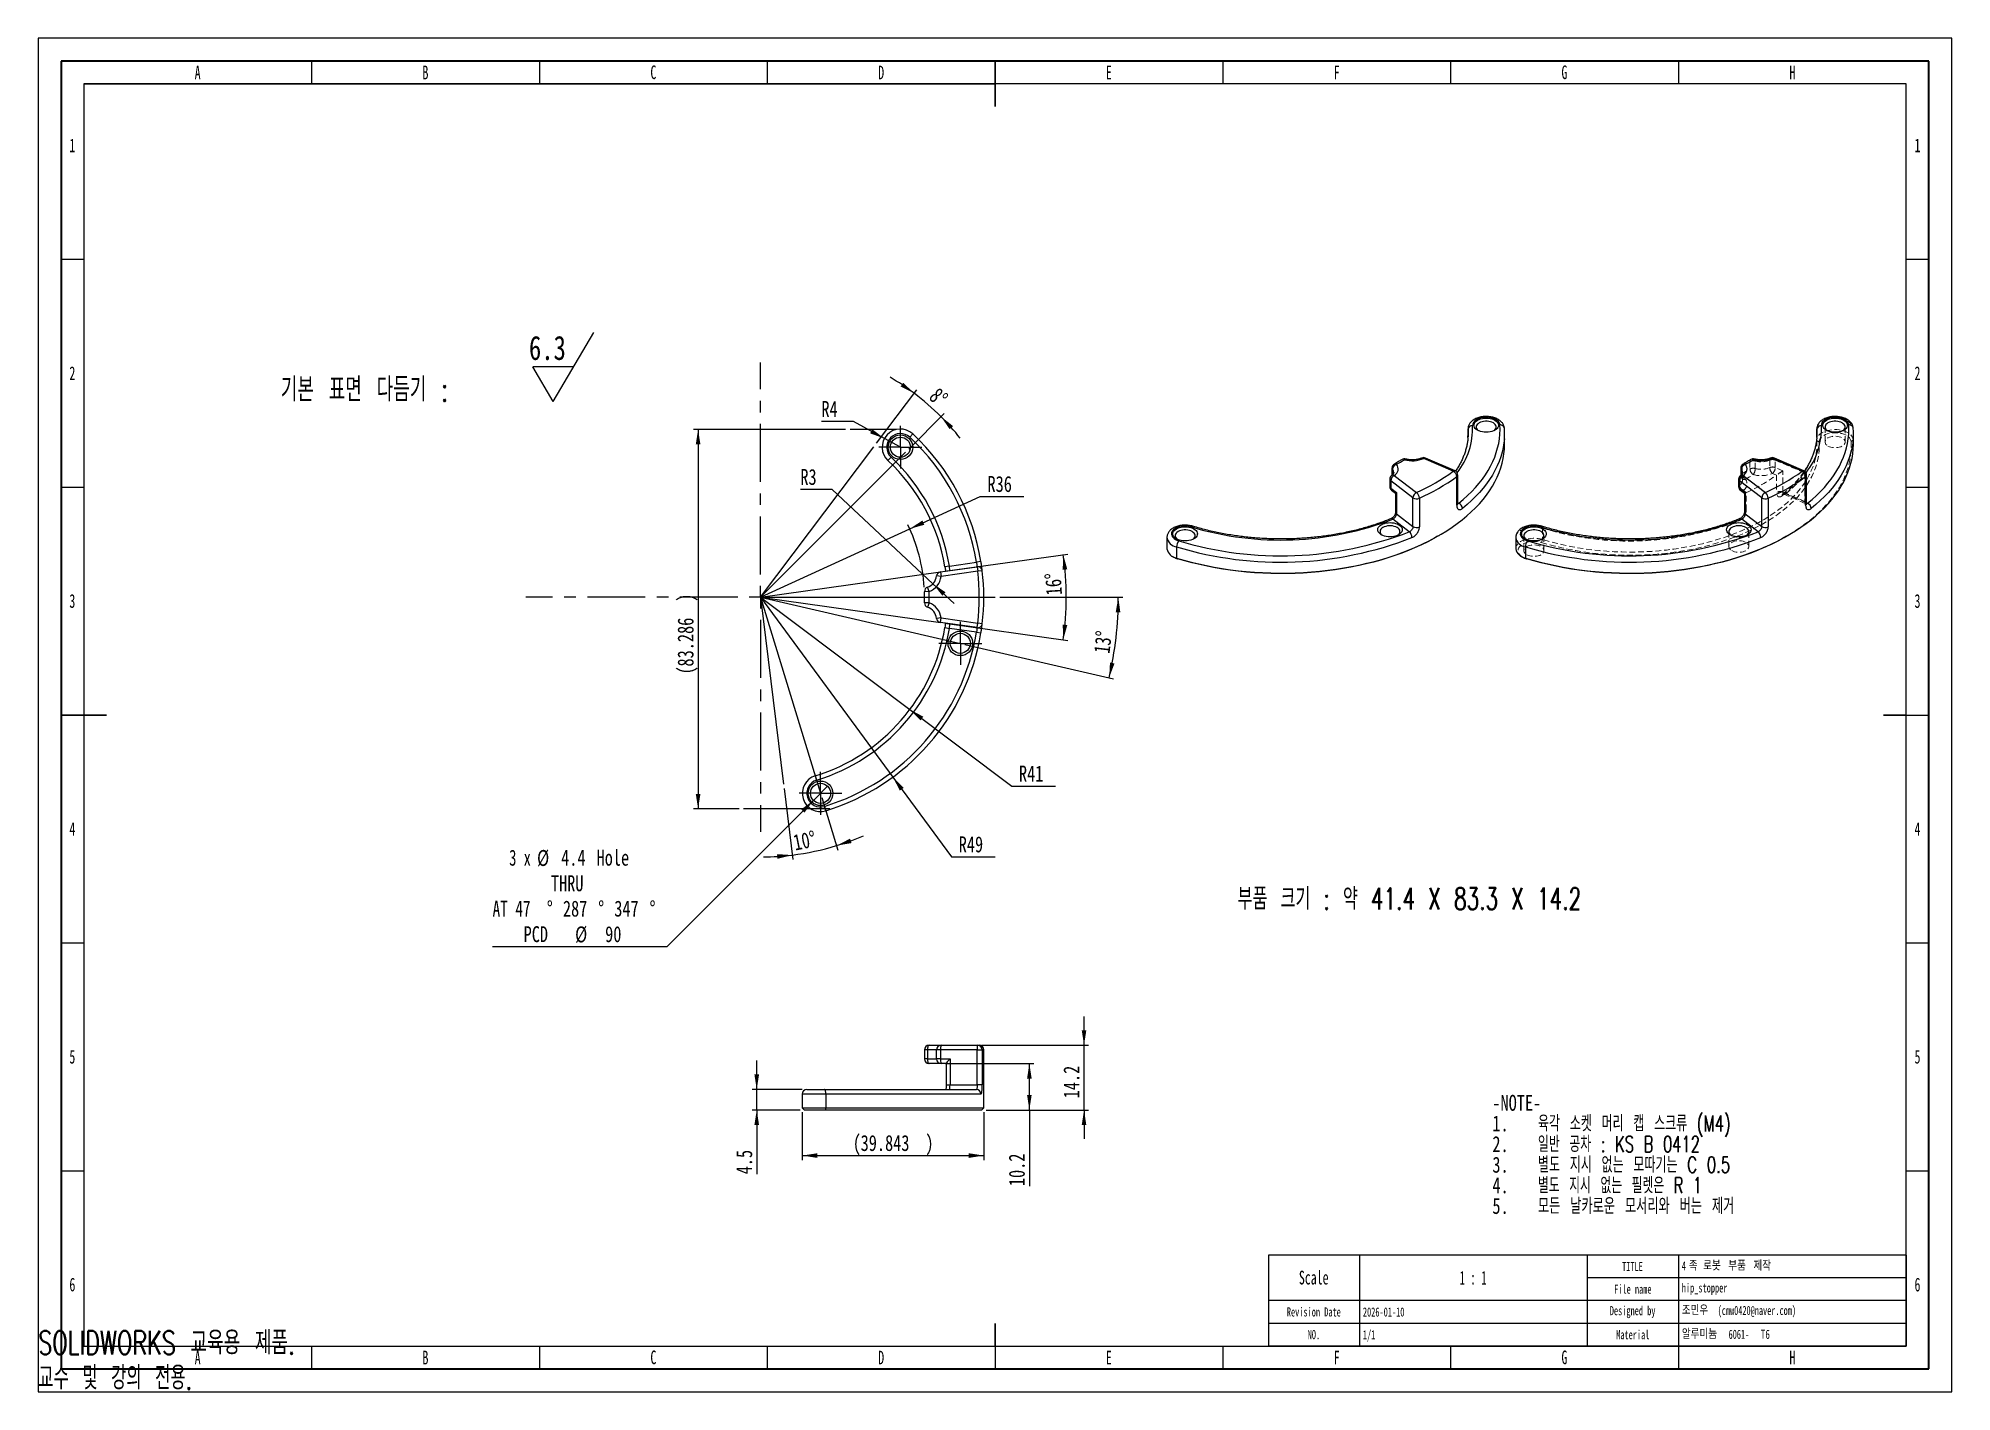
# Model space of a CAD drawing. Header units: millimetres. Extents: x 0 to 420, y 1 to 298.
import ezdxf

# ---------------------------------------------------------------- set-up
doc = ezdxf.new("R2010")
doc.units = ezdxf.units.MM
doc.linetypes.add('CENTERX2', pattern=[20.32, 12.7, -2.54, 2.54, -2.54])
doc.linetypes.add('HIDDEN', pattern=[1.905, 1.27, -0.635])
for name, color, linetype in [('SLD-0', 179, 'Continuous'), ('가는실선', 7, 'Continuous'), ('레이어10', 30, 'Continuous'), ('중심선', 1, 'CENTERX2'), ('치수선', 104, 'Continuous')]:
    doc.layers.add(name, color=color, linetype=linetype)
for name, color, linetype, lineweight in [('도면층1', 4, 'Continuous', 35), ('도면층2', 3, 'Continuous', 25), ('도면층3', 5, 'Continuous', 25)]:
    doc.layers.add(name, color=color, linetype=linetype, lineweight=lineweight)
doc.styles.add('SLDTEXTSTYLE0', font='TXT', dxfattribs={"width": 0.681818, "bigfont": 'bigfont'})
doc.styles.add('SLDTEXTSTYLE1', font='TXT', dxfattribs={"width": 0.75})
doc.styles.add('SLDTEXTSTYLE10', font='TXT', dxfattribs={"width": 0.694444, "bigfont": 'bigfont'})
doc.styles.add('SLDTEXTSTYLE11', font='TXT', dxfattribs={"width": 0.666667})
doc.styles.add('SLDTEXTSTYLE12', font='TXT', dxfattribs={"width": 0.7})
doc.styles.add('SLDTEXTSTYLE13', font='TXT', dxfattribs={"width": 0.7, "bigfont": 'bigfont'})
doc.styles.add('SLDTEXTSTYLE14', font='TXT', dxfattribs={"width": 0.645455, "bigfont": 'bigfont'})
doc.styles.add('SLDTEXTSTYLE2', font='TXT', dxfattribs={"width": 0.638186})
doc.styles.add('SLDTEXTSTYLE3', font='TXT', dxfattribs={"width": 0.75, "bigfont": 'bigfont'})
doc.styles.add('SLDTEXTSTYLE4', font='TXT', dxfattribs={"width": 0.605})
doc.styles.add('SLDTEXTSTYLE5', font='TXT', dxfattribs={"width": 0.582911})
doc.styles.add('SLDTEXTSTYLE6', font='TXT', dxfattribs={"width": 0.678571, "bigfont": 'bigfont'})
doc.styles.add('SLDTEXTSTYLE7', font='TXT', dxfattribs={"width": 0.684211, "bigfont": 'bigfont'})
doc.styles.add('SLDTEXTSTYLE8', font='TXT', dxfattribs={"width": 0.676471, "bigfont": 'bigfont'})
doc.styles.add('SLDTEXTSTYLE9', font='TXT', dxfattribs={"width": 0.671875, "bigfont": 'bigfont'})
doc.dimstyles.new('SLDDIMSTYLE0', dxfattribs={"dimtxt": 3.5, "dimasz": 3.302, "dimexe": 0, "dimexo": 0.0625, "dimgap": 0.875, "dimtad": 1, "dimdec": 3, "dimrnd": 1e-09, "dimzin": 12, "dimdsep": 46, "dimtxsty": 'SLDTEXTSTYLE1', "dimsah": 1, "dimcen": 0.09, "dimadec": 0, "dimazin": 3, "dimtfac": 1, "dimtdec": 3, "dimtmove": 0, "dimatfit": 0, "dimfxl": 1, "dimfrac": 2, "dimtolj": 1, "dimtzin": 12, "dimarcsym": 0})
doc.dimstyles.new('SLDDIMSTYLE1', dxfattribs={"dimtxt": 3.5, "dimasz": 3.302, "dimexe": 0, "dimexo": 0.0625, "dimgap": 0.875, "dimtad": 1, "dimdec": 3, "dimrnd": 1e-09, "dimzin": 12, "dimdsep": 46, "dimtxsty": 'SLDTEXTSTYLE1', "dimsah": 1, "dimcen": 0.09, "dimadec": 0, "dimazin": 3, "dimtfac": 1, "dimtdec": 3, "dimtofl": 0, "dimtmove": 0, "dimatfit": 3, "dimfxl": 1, "dimfrac": 2, "dimtolj": 1, "dimtzin": 12, "dimarcsym": 0})
doc.dimstyles.new('SLDDIMSTYLE2', dxfattribs={"dimtxt": 3.5, "dimasz": 3.302, "dimexe": 0, "dimexo": 0.0625, "dimgap": 0.875, "dimtad": 1, "dimdec": 4, "dimzin": 12, "dimdsep": 46, "dimtxsty": 'SLDTEXTSTYLE1', "dimsah": 1, "dimcen": 0.09, "dimazin": 3, "dimtfac": 1, "dimtofl": 0, "dimtmove": 0, "dimatfit": 3, "dimfxl": 1, "dimfrac": 2, "dimtolj": 1, "dimtzin": 12, "dimarcsym": 0})
doc.dimstyles.new('SLDDIMSTYLE3', dxfattribs={"dimtxt": 3.5, "dimasz": 3.302, "dimexe": 0, "dimexo": 0.0625, "dimgap": 0.875, "dimtad": 0, "dimtih": 1, "dimtoh": 1, "dimdec": 3, "dimrnd": 1e-09, "dimzin": 12, "dimdsep": 46, "dimtxsty": 'SLDTEXTSTYLE1', "dimblk1": 'NONE', "dimsah": 1, "dimcen": 0, "dimadec": 0, "dimazin": 3, "dimtfac": 1, "dimtdec": 3, "dimtmove": 0, "dimatfit": 3, "dimldrblk": 'NONE', "dimfxl": 1, "dimfrac": 2, "dimtolj": 1, "dimtzin": 12, "dimarcsym": 0})
doc.dimstyles.new('SLDDIMSTYLE4', dxfattribs={"dimtxt": 3.5, "dimasz": 3.302, "dimexe": 0, "dimexo": 0.0625, "dimgap": 0.875, "dimtad": 0, "dimtih": 1, "dimtoh": 1, "dimdec": 3, "dimrnd": 1e-09, "dimzin": 12, "dimdsep": 46, "dimtxsty": 'SLDTEXTSTYLE1', "dimsah": 1, "dimcen": 0, "dimadec": 0, "dimazin": 3, "dimtfac": 1, "dimtdec": 3, "dimtofl": 0, "dimtmove": 1, "dimatfit": 3, "dimfxl": 1, "dimfrac": 2, "dimtolj": 1, "dimtzin": 12, "dimarcsym": 0})
doc.dimstyles.new('SLDDIMSTYLE5', dxfattribs={"dimtxt": 3.5, "dimasz": 3.302, "dimexe": 0, "dimexo": 0.0625, "dimgap": 0.875, "dimtad": 0, "dimtih": 1, "dimtoh": 1, "dimdec": 3, "dimrnd": 1e-09, "dimzin": 12, "dimdsep": 46, "dimtxsty": 'SLDTEXTSTYLE1', "dimsah": 1, "dimcen": 0, "dimadec": 0, "dimazin": 3, "dimtfac": 1, "dimtdec": 3, "dimtofl": 0, "dimtmove": 0, "dimatfit": 3, "dimfxl": 1, "dimfrac": 2, "dimtolj": 1, "dimtzin": 12, "dimarcsym": 0})

msp = doc.modelspace()

# ---------------------------------------------------------------- texts
at = {"color": 7, "linetype": 'Continuous', "char_height": 5.1381, "attachment_point": 1}
for s, insert, style in [('SOLIDWORKS 교육용 제품.', (0, 14.33051), 'SLDTEXTSTYLE13'), ('교수 및 강의 전용.', (0, 6.62336), 'SLDTEXTSTYLE14')]:
    msp.add_mtext(s, dxfattribs=dict(at, insert=insert, style=style))
at = {"layer": 'SLD-0', "color": 7}
for s, insert, char_height, attachment_point, style in [('TITLE', (349.91375, 29.4948), 2, 2, 'SLDTEXTSTYLE2'), ('4', (360.75, 29.6128), 2, 1, 'SLDTEXTSTYLE4'), ('족', (362.29167, 29.61002), 2, 1, 'SLDTEXTSTYLE3'), ('로봇', (365.43333, 29.61002), 2, 1, 'SLDTEXTSTYLE3'), ('부품', (370.95278, 29.61002), 2, 1, 'SLDTEXTSTYLE3'), ('제작', (376.47222, 29.61002), 2, 1, 'SLDTEXTSTYLE3'), ('Scale', (279.9563, 27.5432), 3, 2, 'SLDTEXTSTYLE2'), ('File name', (350.00236, 24.5108), 2, 2, 'SLDTEXTSTYLE2'), ('hip_stopper', (360.75, 24.7888), 2, 1, 'SLDTEXTSTYLE2'), ('Revision Date', (279.98254, 19.5108), 2, 2, 'SLDTEXTSTYLE2'), ('Designed by', (349.9589, 19.7878), 2, 2, 'SLDTEXTSTYLE2'), ('조민우', (360.75, 19.83202), 2, 1, 'SLDTEXTSTYLE3'), ('(cmw0420@naver.com)', (368.62222, 19.8348), 2, 1, 'SLDTEXTSTYLE4'), ('NO.', (279.9962, 14.5288), 2, 2, 'SLDTEXTSTYLE2'), ('Material', (349.99102, 14.5108), 2, 2, 'SLDTEXTSTYLE2'), ('알루미늄', (360.76389, 14.60702), 2, 1, 'SLDTEXTSTYLE3'), ('6061-', (371.025, 14.6098), 2, 1, 'SLDTEXTSTYLE4'), ('T6', (378.06389, 14.60702), 2, 1, 'SLDTEXTSTYLE1')]:
    msp.add_mtext(s, dxfattribs=dict(at, insert=insert, char_height=char_height, attachment_point=attachment_point, style=style))
at = {"layer": '가는실선', "attachment_point": 1}
for s, insert, char_height, style in [('부품 크기 : 약 41.4 X 83.3 X 14.2', (263.25623, 111.56906), 4.7625, 'SLDTEXTSTYLE6'), ('-NOTE-', (319.17595, 66.14415), 3.5, 'SLDTEXTSTYLE1'), ('1.', (319.17595, 61.61845), 3.5, 'SLDTEXTSTYLE1'), ('육각 소켓 머리 캡 스크류 (M4)', (329.17595, 61.61845), 3.5, 'SLDTEXTSTYLE7'), ('2.', (319.17595, 57.09276), 3.5, 'SLDTEXTSTYLE1'), ('일반 공차 : KS B 0412', (329.17595, 57.09276), 3.5, 'SLDTEXTSTYLE8'), ('3.', (319.17595, 52.56706), 3.5, 'SLDTEXTSTYLE1'), ('별도 지시 없는 모따기는 C 0.5', (329.17595, 52.56706), 3.5, 'SLDTEXTSTYLE7'), ('4.', (319.17595, 48.04137), 3.5, 'SLDTEXTSTYLE1'), ('별도 지시 없는 필렛은 R 1', (329.17595, 48.04137), 3.5, 'SLDTEXTSTYLE9'), ('5.', (319.17595, 43.51567), 3.5, 'SLDTEXTSTYLE1'), ('모든 날카로운 모서리와 버는 제거', (329.17595, 43.51567), 3.5, 'SLDTEXTSTYLE10')]:
    msp.add_mtext(s, dxfattribs=dict(at, insert=insert, char_height=char_height, style=style))
at = {"layer": '도면층2', "color": 7}
for s, insert, char_height, attachment_point, style in [('A', (34.98602, 291.9922), 3, 2, 'SLDTEXTSTYLE2'), ('B', (84.98602, 291.9922), 3, 2, 'SLDTEXTSTYLE2'), ('C', (135.01353, 292.0432), 3, 2, 'SLDTEXTSTYLE2'), ('D', (185.01353, 291.9922), 3, 2, 'SLDTEXTSTYLE2'), ('E', (234.98602, 291.9922), 3, 2, 'SLDTEXTSTYLE2'), ('F', (285.00796, 291.9922), 3, 2, 'SLDTEXTSTYLE2'), ('G', (334.99159, 292.0432), 3, 2, 'SLDTEXTSTYLE2'), ('H', (385.01353, 291.9922), 3, 2, 'SLDTEXTSTYLE2'), ('1', (7.47838, 275.9982), 3, 2, 'SLDTEXTSTYLE2'), ('1', (412.47838, 275.9982), 3, 2, 'SLDTEXTSTYLE2'), ('2', (7.47838, 225.9982), 3, 2, 'SLDTEXTSTYLE2'), ('2', (412.47838, 225.9982), 3, 2, 'SLDTEXTSTYLE2'), ('3', (7.47838, 176.0237), 3, 2, 'SLDTEXTSTYLE2'), ('3', (412.47838, 176.0237), 3, 2, 'SLDTEXTSTYLE2'), ('4', (7.47838, 125.9922), 3, 2, 'SLDTEXTSTYLE2'), ('4', (412.47838, 125.9922), 3, 2, 'SLDTEXTSTYLE2'), ('5', (7.47838, 76.0177), 3, 2, 'SLDTEXTSTYLE2'), ('5', (412.47838, 76.0177), 3, 2, 'SLDTEXTSTYLE2'), ('6', (7.47838, 26.0237), 3, 2, 'SLDTEXTSTYLE2'), ('1 : 1', (314.92431, 27.4982), 3, 2, 'SLDTEXTSTYLE5'), ('6', (412.47838, 26.0237), 3, 2, 'SLDTEXTSTYLE2'), ('2026-01-10', (290.75, 19.4988), 2, 1, 'SLDTEXTSTYLE2'), ('1/1', (290.75, 14.4988), 2, 1, 'SLDTEXTSTYLE2'), ('A', (34.98602, 9.9922), 3, 2, 'SLDTEXTSTYLE2'), ('B', (84.98602, 9.9922), 3, 2, 'SLDTEXTSTYLE2'), ('C', (135.01353, 10.0432), 3, 2, 'SLDTEXTSTYLE2'), ('D', (185.01353, 9.9922), 3, 2, 'SLDTEXTSTYLE2'), ('E', (234.98602, 9.9922), 3, 2, 'SLDTEXTSTYLE2'), ('F', (285.00796, 9.9922), 3, 2, 'SLDTEXTSTYLE2'), ('G', (334.99159, 10.0432), 3, 2, 'SLDTEXTSTYLE2'), ('H', (385.01353, 9.9922), 3, 2, 'SLDTEXTSTYLE2')]:
    msp.add_mtext(s, dxfattribs=dict(at, insert=insert, char_height=char_height, attachment_point=attachment_point, style=style))

# ---------------------------------------------------------------- blocks, each defined once
blk = doc.blocks.new('SW_NOTE_0')
at = {"layer": '가는실선', "color": 0}
for p, q in [((59.78, 1.56), (68.7, 16.68)), ((59.78, 1.56), (55.32, 9.12)), ((64.24, 9.12), (55.32, 9.12))]:
    blk.add_line(p, q, dxfattribs=at)
at = {"layer": '가는실선', "color": 0, "attachment_point": 1}
for s, insert, char_height, style in [('6.3', (54.49, 15.94), 5.292, 'SLDTEXTSTYLE1'), ('기본 표면 다듬기 :', (0, 6.82), 5.2917, 'SLDTEXTSTYLE0')]:
    blk.add_mtext(s, dxfattribs=dict(at, insert=insert, char_height=char_height, style=style))
blk = doc.blocks.new('_D')
at = {"layer": '치수선', "transparency": 16777216}
for p, q in [((157.7, 67.32), (157.7, 73.67)), ((167.7, 67.32), (156.7, 67.32)), ((157.7, 62.82), (157.7, 67.32)), ((167.2, 62.82), (156.7, 62.82)), ((157.7, 62.82), (157.7, 48.71))]:
    blk.add_line(p, q, dxfattribs=at)
for points in [[(157.7, 67.32), (158.21, 70.62), (157.19, 70.62)], [(157.7, 62.82), (157.19, 59.52), (158.21, 59.52)]]:
    blk.add_solid(points, dxfattribs=at)
at = {"layer": '치수선', "transparency": 16777216, "insert": (153.19, 48.71), "char_height": 3.5, "attachment_point": 1, "rotation": 90, "style": 'SLDTEXTSTYLE1'}
blk.add_mtext('4.5', dxfattribs=at)
blk = doc.blocks.new('_D_1')
at = {"layer": '치수선', "transparency": 16777216}
for p, q in [((199.17, 73.02), (218.54, 73.02)), ((217.54, 62.82), (217.54, 73.02)), ((208.04, 62.82), (218.54, 62.82)), ((217.54, 62.82), (217.54, 46.12))]:
    blk.add_line(p, q, dxfattribs=at)
for points in [[(217.54, 73.02), (217.04, 69.72), (218.05, 69.72)], [(217.54, 62.82), (218.05, 66.12), (217.04, 66.12)]]:
    blk.add_solid(points, dxfattribs=at)
at = {"layer": '치수선', "transparency": 16777216, "insert": (213.03, 46.12), "char_height": 3.5, "attachment_point": 1, "rotation": 90, "style": 'SLDTEXTSTYLE1'}
blk.add_mtext('10.2', dxfattribs=at)
blk = doc.blocks.new('_D_2')
at = {"layer": '레이어10', "transparency": 16777216}
for p, q in [((229.54, 77.02), (229.54, 83.37)), ((207.21, 77.02), (230.54, 77.02)), ((229.54, 62.82), (229.54, 77.02)), ((208.04, 62.82), (230.54, 62.82)), ((229.54, 62.82), (229.54, 56.47))]:
    blk.add_line(p, q, dxfattribs=at)
for points in [[(229.54, 77.02), (230.05, 80.32), (229.04, 80.32)], [(229.54, 62.82), (229.04, 59.52), (230.05, 59.52)]]:
    blk.add_solid(points, dxfattribs=at)
at = {"layer": '레이어10', "transparency": 16777216, "insert": (225.03, 65.39), "char_height": 3.5, "attachment_point": 1, "rotation": 90, "style": 'SLDTEXTSTYLE1'}
blk.add_mtext('14.2', dxfattribs=at)
blk = doc.blocks.new('_D_3')
at = {"layer": '레이어10', "transparency": 16777216}
for p, q in [((167.7, 62.32), (167.7, 51.82)), ((207.54, 62.32), (207.54, 51.82)), ((167.7, 52.82), (207.54, 52.82))]:
    blk.add_line(p, q, dxfattribs=at)
for points in [[(167.7, 52.82), (171, 52.31), (171, 53.33)], [(207.54, 52.82), (204.24, 53.33), (204.24, 52.31)]]:
    blk.add_solid(points, dxfattribs=at)
at = {"layer": '레이어10', "transparency": 16777216, "char_height": 3.5, "attachment_point": 1, "style": 'SLDTEXTSTYLE1'}
for s, insert in [('(', (178.79, 57.33)), ('39.843', (180.51, 57.33)), (')', (194.73, 57.33))]:
    blk.add_mtext(s, dxfattribs=dict(at, insert=insert))
blk = doc.blocks.new('_D_4')
at = {"layer": '치수선', "transparency": 16777216}
for p, q in [((184, 209.13), (192.86, 220.89)), ((191.07, 207.87), (198.86, 215.67))]:
    blk.add_line(p, q, dxfattribs=at)
for start, end in [(53, 59.4858), (45, 53), (38.5142, 45)]:
    blk.add_arc((158.54, 175.35), 56.02, start, end, dxfattribs=at)
for points in [[(192.26, 220.09), (189.86, 222.41), (189.27, 221.58)], [(198.16, 214.96), (200.05, 212.21), (200.79, 212.91)]]:
    blk.add_solid(points, dxfattribs=at)
at = {"layer": '치수선', "transparency": 16777216, "insert": (197.65, 221.6), "char_height": 3.5, "attachment_point": 1, "rotation": 317.6777, "style": 'SLDTEXTSTYLE1'}
blk.add_mtext('8°', dxfattribs=at)
blk = doc.blocks.new('_D_5')
at = {"layer": '치수선', "transparency": 16777216}
for p, q in [((163.7, 133.36), (165.61, 117.77)), ((171.99, 131.36), (175.51, 119.87))]:
    blk.add_line(p, q, dxfattribs=at)
for start, end in [(287, 293.373), (270.627, 277), (277, 287)]:
    blk.add_arc((158.54, 175.35), 57.01, start, end, dxfattribs=at)
for points in [[(175.21, 120.83), (178.5, 121.4), (178.18, 122.36)], [(165.49, 118.76), (162.16, 118.96), (162.25, 117.95)]]:
    blk.add_solid(points, dxfattribs=at)
at = {"layer": '치수선', "transparency": 16777216, "insert": (165.45, 123.18), "char_height": 3.5, "attachment_point": 1, "rotation": 11.3757, "style": 'SLDTEXTSTYLE1'}
blk.add_mtext('10°', dxfattribs=at)
blk = doc.blocks.new('_D_6')
at = {"layer": '치수선', "transparency": 16777216}
for p, q in [((199.02, 181.04), (225.97, 184.82)), ((199.02, 169.66), (225.97, 165.87))]:
    blk.add_line(p, q, dxfattribs=at)
blk.add_arc((158.54, 175.35), 67.09, 352, 8, dxfattribs=at)
for points in [[(224.98, 184.69), (224.86, 181.35), (225.87, 181.46)], [(224.98, 166.01), (225.87, 169.23), (224.86, 169.35)]]:
    blk.add_solid(points, dxfattribs=at)
at = {"layer": '치수선', "transparency": 16777216, "insert": (221.22, 175.66), "char_height": 3.5, "attachment_point": 1, "rotation": 93.5051, "style": 'SLDTEXTSTYLE1'}
blk.add_mtext('16°', dxfattribs=at)
blk = doc.blocks.new('_D_7')
at = {"layer": '레이어10', "transparency": 16777216}
for p, q in [((177.18, 212.17), (143.83, 212.17)), ((144.83, 212.17), (144.83, 128.88)), ((153.83, 128.88), (143.83, 128.88))]:
    blk.add_line(p, q, dxfattribs=at)
for points in [[(144.83, 212.17), (144.32, 208.87), (145.34, 208.87)], [(144.83, 128.88), (145.34, 132.19), (144.32, 132.19)]]:
    blk.add_solid(points, dxfattribs=at)
at = {"layer": '레이어10', "transparency": 16777216, "char_height": 3.5, "attachment_point": 1, "rotation": 90, "style": 'SLDTEXTSTYLE1'}
for s, insert in [(')', (140.32, 174.36)), ('83.286', (140.32, 160.14)), ('(', (140.32, 158.42))]:
    blk.add_mtext(s, dxfattribs=dict(at, insert=insert))
blk = doc.blocks.new('_D_8')
at = {"layer": '치수선', "transparency": 16777216}
for p, q in [((211.04, 175.35), (238.07, 175.35)), ((203.37, 165), (236.03, 157.46))]:
    blk.add_line(p, q, dxfattribs=at)
blk.add_arc((158.54, 175.35), 78.53, 347, 0, dxfattribs=at)
for points in [[(237.07, 175.35), (236.5, 172.06), (237.51, 172.04)], [(235.06, 157.68), (236.23, 160.81), (235.24, 161.02)]]:
    blk.add_solid(points, dxfattribs=at)
at = {"layer": '치수선', "transparency": 16777216, "insert": (231.65, 163.27), "char_height": 3.5, "attachment_point": 1, "rotation": 83.3432, "style": 'SLDTEXTSTYLE1'}
blk.add_mtext('13°', dxfattribs=at)
blk = doc.blocks.new('_D_9')
at = {"layer": '치수선', "transparency": 16777216}
for p, q in [((170.15, 130.76), (137.98, 98.6)), ((173.26, 133.87), (170.15, 130.76)), ((137.98, 98.6), (99.72, 98.6))]:
    blk.add_line(p, q, dxfattribs=at)
blk.add_solid([(170.15, 130.76), (167.45, 128.78), (168.17, 128.06)], dxfattribs=at)
at = {"layer": '치수선', "transparency": 16777216, "char_height": 3.5, "attachment_point": 1}
for s, insert, style in [('3 x', (103.37, 119.94), 'SLDTEXTSTYLE11'), ('%%c', (109.49, 119.88), 'SLDTEXTSTYLE1'), ('4.4', (114.77, 119.94), 'SLDTEXTSTYLE1'), ('Hole', (122.55, 119.94), 'SLDTEXTSTYLE1'), ('THRU', (112.52, 114.33), 'SLDTEXTSTYLE1'), ('AT 47', (99.72, 108.77), 'SLDTEXTSTYLE12'), ('%%d', (111.62, 108.72), 'SLDTEXTSTYLE1'), ('287', (115.16, 108.77), 'SLDTEXTSTYLE1'), ('%%d', (122.9, 108.72), 'SLDTEXTSTYLE1'), ('347', (126.43, 108.77), 'SLDTEXTSTYLE1'), ('%%d', (134.17, 108.72), 'SLDTEXTSTYLE1'), ('PCD', (106.53, 103.16), 'SLDTEXTSTYLE1'), ('%%c', (117.84, 103.11), 'SLDTEXTSTYLE1'), ('90', (124.43, 103.16), 'SLDTEXTSTYLE1')]:
    blk.add_mtext(s, dxfattribs=dict(at, insert=insert, style=style))
blk = doc.blocks.new('_None')
blk = doc.blocks.new('_D_10')
at = {"layer": '치수선', "transparency": 16777216}
for p, q in [((174.28, 198.98), (167.28, 198.98)), ((196.39, 178.31), (174.28, 198.98)), ((196.39, 178.31), (201.02, 173.97))]:
    blk.add_line(p, q, dxfattribs=at)
blk.add_solid([(196.39, 178.31), (198.45, 175.68), (199.14, 176.43)], dxfattribs=at)
at = {"layer": '치수선', "transparency": 16777216, "insert": (167.28, 203.49), "char_height": 3.5, "attachment_point": 1, "style": 'SLDTEXTSTYLE1'}
blk.add_mtext('R3', dxfattribs=at)
blk = doc.blocks.new('_D_11')
at = {"layer": '치수선', "transparency": 16777216}
for p, q in [((191.27, 190.34), (206.77, 197.44)), ((206.77, 197.44), (216.36, 197.44)), ((158.54, 175.35), (191.27, 190.34))]:
    blk.add_line(p, q, dxfattribs=at)
blk.add_arc((158.54, 175.35), 36, 3.5081, 26.2034, dxfattribs=at)
blk.add_solid([(191.27, 190.34), (194.49, 191.25), (194.06, 192.18)], dxfattribs=at)
at = {"layer": '치수선', "transparency": 16777216, "insert": (208.35, 201.95), "char_height": 3.5, "attachment_point": 1, "style": 'SLDTEXTSTYLE1'}
blk.add_mtext('R36', dxfattribs=at)
blk = doc.blocks.new('_D_12')
at = {"layer": '치수선', "transparency": 16777216}
for p, q in [((158.54, 175.35), (187.57, 135.87)), ((187.57, 135.87), (200.45, 118.36)), ((200.45, 118.36), (210.04, 118.36))]:
    blk.add_line(p, q, dxfattribs=at)
blk.add_solid([(187.57, 135.87), (189.12, 132.91), (189.94, 133.51)], dxfattribs=at)
at = {"layer": '치수선', "transparency": 16777216, "insert": (202.04, 122.87), "char_height": 3.5, "attachment_point": 1, "style": 'SLDTEXTSTYLE1'}
blk.add_mtext('R49', dxfattribs=at)
blk = doc.blocks.new('_D_13')
at = {"layer": '치수선', "transparency": 16777216}
for p, q in [((158.54, 175.35), (191.31, 150.71)), ((191.31, 150.71), (213.68, 133.89)), ((213.68, 133.89), (223.27, 133.89))]:
    blk.add_line(p, q, dxfattribs=at)
blk.add_solid([(191.31, 150.71), (193.65, 148.32), (194.26, 149.13)], dxfattribs=at)
at = {"layer": '치수선', "transparency": 16777216, "insert": (215.26, 138.4), "char_height": 3.5, "attachment_point": 1, "style": 'SLDTEXTSTYLE1'}
blk.add_mtext('R41', dxfattribs=at)
blk = doc.blocks.new('_D_14')
at = {"layer": '치수선', "transparency": 16777216}
for p, q in [((178.91, 213.9), (171.9, 213.9)), ((185.72, 210.18), (178.91, 213.9)), ((189.23, 208.26), (185.72, 210.18))]:
    blk.add_line(p, q, dxfattribs=at)
blk.add_solid([(185.72, 210.18), (183.07, 212.2), (182.58, 211.31)], dxfattribs=at)
at = {"layer": '치수선', "transparency": 16777216, "insert": (171.9, 218.41), "char_height": 3.5, "attachment_point": 1, "style": 'SLDTEXTSTYLE1'}
blk.add_mtext('R4', dxfattribs=at)
blk = doc.blocks.new('SW_CENTERMARKSYMBOL_0')
at = {"layer": '중심선', "color": 0}
for p, q in [((0, 5), (0, 51.5)), ((-5, 0), (-51.5, 0)), ((0, 0), (-2.5, 0)), ((0, 0), (0, 2.5)), ((0, 0), (0, -2.5)), ((0, 0), (2.5, 0)), ((5, 0), (51.5, 0)), ((0, -5), (0, -51.5))]:
    blk.add_line(p, q, dxfattribs=at)
blk = doc.blocks.new('SW_CENTERMARKSYMBOL_1')
at = {"layer": '중심선', "color": 0}
for p, q in [((0, 2.5), (0, 4.7)), ((-2.5, 0), (-4.7, 0)), ((0, 0), (-2.5, 0)), ((0, 0), (0, 2.5)), ((0, 0), (0, -2.5)), ((0, 0), (2.5, 0)), ((2.5, 0), (4.7, 0)), ((0, -2.5), (0, -4.7))]:
    blk.add_line(p, q, dxfattribs=at)
blk = doc.blocks.new('SW_CENTERMARKSYMBOL_2')
at = {"layer": '중심선', "color": 0}
for p, q in [((0, 2.5), (0, 4.7)), ((-2.5, 0), (-4.7, 0)), ((0, 0), (-2.5, 0)), ((0, 0), (0, 2.5)), ((0, 0), (0, -2.5)), ((0, 0), (2.5, 0)), ((2.5, 0), (4.7, 0)), ((0, -2.5), (0, -4.7))]:
    blk.add_line(p, q, dxfattribs=at)
blk = doc.blocks.new('SW_CENTERMARKSYMBOL_3')
at = {"layer": '중심선', "color": 0}
for p, q in [((0, 2.5), (0, 4.7)), ((-2.5, 0), (-4.7, 0)), ((0, 0), (-2.5, 0)), ((0, 0), (0, 2.5)), ((0, 0), (0, -2.5)), ((0, 0), (2.5, 0)), ((2.5, 0), (4.7, 0)), ((0, -2.5), (0, -4.7))]:
    blk.add_line(p, q, dxfattribs=at)

# ---------------------------------------------------------------- dimensions: what is measured, and where the dimension line sits
at = {"layer": '레이어10'}
dim = msp.add_linear_dim(base=(144.83077, 128.88486), p1=(178.18433, 212.17133), p2=(154.83077, 128.88486), angle=90, text='(<>)', dimstyle='SLDDIMSTYLE1', dxfattribs=at)
dim.commit()
dim.dimension.update_dxf_attribs({"geometry": '_D_7', "text_midpoint": (144.83077, 167.24836), "dimtype": 160})
dim = msp.add_linear_dim(base=(229.54456, 77.01749), p1=(207.04456, 62.81749), p2=(206.20629, 77.01749), angle=90, dimstyle='SLDDIMSTYLE0', dxfattribs=at)
dim.commit()
dim.dimension.update_dxf_attribs({"geometry": '_D_2', "text_midpoint": (229.54456, 69.91749), "dimtype": 160})
dim = msp.add_linear_dim(base=(207.54456, 52.81749), p1=(167.70129, 63.31749), p2=(207.54456, 63.31749), text='(<>)', dimstyle='SLDDIMSTYLE1', dxfattribs=at)
dim.commit()
dim.dimension.update_dxf_attribs({"geometry": '_D_3', "text_midpoint": (187.62293, 52.81749), "dimtype": 160})
at = {"layer": '치수선'}
for base, line1, line2, picture, middle in [((195.29661, 217.62632), ((190.36437, 207.16774), (158.54456, 175.34793)), ((158.54456, 175.34793), (183.39887, 208.33071)), '_D_4', (196.26245, 216.76696)), ((225.63766, 175.34793), ((198.02951, 169.79869), (158.54456, 175.34793)), ((198.02951, 180.89718), (158.54456, 175.34793)), '_D_6', (225.51215, 179.44987)), ((236.56804, 166.45828), ((158.54456, 175.34793), (202.39122, 165.22514)), ((210.04456, 175.34793), (107.04456, 175.34793)), '_D_8', (236.54342, 166.24477)), ((170.39828, 119.5806), ((163.57763, 134.35686), (158.54456, 175.34793)), ((171.70129, 132.31422), (158.54456, 175.34793)), '_D_5', (169.78994, 119.45475))]:
    dim = msp.add_angular_dim_2l(base=base, line1=line1, line2=line2, dimstyle='SLDDIMSTYLE2', dxfattribs=at)
    dim.commit()
    dim.dimension.update_dxf_attribs({"geometry": picture, "text_midpoint": middle, "dimtype": 162})
for center, mpoint, dimstyle, picture, middle in [((189.23449, 208.25885), (185.72385, 210.17599), 'SLDDIMSTYLE5', '_D_14', (174.60969, 216.67663)), ((158.54456, 175.34793), (191.27387, 190.34103), 'SLDDIMSTYLE5', '_D_11', (212.35738, 200.21635)), ((194.19421, 180.35817), (196.3855, 178.3092), 'SLDDIMSTYLE4', '_D_10', (169.98651, 201.75337)), ((158.54456, 175.34793), (187.57245, 135.87159), 'SLDDIMSTYLE5', '_D_12', (206.03819, 121.14026)), ((158.54456, 175.34793), (191.31303, 150.70594), 'SLDDIMSTYLE5', '_D_13', (219.26787, 136.66611))]:
    dim = msp.add_radius_dim(center=center, mpoint=mpoint, dimstyle=dimstyle, dxfattribs=at)
    dim.commit()
    dim.dimension.update_dxf_attribs({"geometry": picture, "text_midpoint": middle, "dimtype": 164})
dim = msp.add_diameter_dim_2p(p1=(173.25693, 133.86986), p2=(170.14566, 130.75859), text='3 x<> Hole\\PTHRU\\PAT 47%%d 287%%d 347%%d\\PPCD %%c 90\\P', dimstyle='SLDDIMSTYLE3', dxfattribs=at)
dim.commit()
dim.dimension.update_dxf_attribs({"geometry": '_D_9', "text_midpoint": (118.05754, 109.78824), "dimtype": 163})
for base, p1, p2, dimstyle, picture, middle in [((157.70129, 67.31749), (168.20129, 62.81749), (168.70129, 67.31749), 'SLDDIMSTYLE0', '_D', (157.70129, 51.9418)), ((217.54456, 73.01749), (207.04456, 62.81749), (198.16868, 73.01749), 'SLDDIMSTYLE1', '_D_1', (217.54456, 50.64874))]:
    dim = msp.add_linear_dim(base=base, p1=p1, p2=p2, angle=90, dimstyle=dimstyle, dxfattribs=at)
    dim.commit()
    dim.dimension.update_dxf_attribs({"geometry": picture, "text_midpoint": middle, "dimtype": 160})

# ---------------------------------------------------------------- linework, layer by layer
at = {"color": 7, "linetype": 'Continuous', "lineweight": 25}
for p, q in [((191.96248, 211.18427), (191.28048, 210.45291)), ((313.82775, 212.27779), (313.82775, 210.5058)), ((313.83018, 212.1972), (313.82777, 212.26979)), ((313.83018, 212.1972), (313.83018, 210.54514)), ((321.85516, 208.92155), (321.85516, 211.37117)), ((390.39617, 212.27779), (390.39617, 210.5058)), ((390.3986, 212.1972), (390.39619, 212.26979)), ((390.3986, 212.1972), (390.3986, 210.54514)), ((398.42358, 208.92155), (398.42358, 211.37117)), ((186.5065, 205.33344), (187.18849, 206.06479)), ((310.97844, 203.07501), (304.49623, 205.89488)), ((387.54686, 203.07501), (381.06465, 205.89488)), ((297.12829, 203.69129), (297.12829, 202.11888)), ((297.22634, 203.44199), (297.22634, 202.19901)), ((297.64996, 202.07244), (302.53465, 198.33034)), ((310.57953, 202.97456), (304.09732, 205.79443)), ((311.36545, 195.5137), (311.36545, 201.80106)), ((311.57953, 195.87065), (311.57953, 202.15801)), ((373.69671, 203.69129), (373.69671, 202.11888)), ((373.79476, 203.44199), (373.79476, 202.19901)), ((374.21838, 202.07244), (379.10307, 198.33034)), ((387.14795, 202.97456), (380.66574, 205.79443)), ((387.93387, 195.5137), (387.93387, 201.80106)), ((388.14795, 195.87065), (388.14795, 202.15801)), ((296.64996, 201.2559), (296.64996, 199.62282)), ((301.73601, 197.16638), (296.85132, 200.90848)), ((296.85132, 200.90848), (296.85132, 199.2754)), ((296.85132, 199.2754), (298.12422, 198.30024)), ((297.04181, 198.82899), (297.92286, 198.15403)), ((297.92286, 198.15626), (297.92286, 193.99338)), ((298.12422, 198.30024), (298.12422, 193.64596)), ((373.21838, 201.2559), (373.21838, 199.62282)), ((378.30443, 197.16638), (373.41974, 200.90848)), ((373.41974, 200.90848), (373.41974, 199.2754)), ((373.41974, 199.2754), (374.69264, 198.30024)), ((373.61023, 198.82899), (374.49128, 198.15403)), ((374.49128, 198.15626), (374.49128, 193.99338)), ((374.69264, 198.30024), (374.69264, 193.64596)), ((298.12422, 193.64596), (301.73601, 190.87902)), ((301.73601, 190.87902), (301.73601, 197.16638)), ((303.15297, 197.0601), (303.15297, 190.77273)), ((311.57953, 196.06478), (311.78316, 195.97619)), ((374.69264, 193.64596), (378.30443, 190.87902)), ((378.30443, 190.87902), (378.30443, 197.16638)), ((379.72139, 197.0601), (379.72139, 190.77273)), ((388.14795, 196.06478), (388.35158, 195.97619)), ((300.93738, 189.71506), (297.32559, 192.482)), ((377.5058, 189.71506), (373.89401, 192.482)), ((247.72894, 188.43401), (247.72894, 185.98438)), ((249.85105, 186.39515), (249.85105, 183.94552)), ((307.15541, 188.7186), (307.50902, 188.9228)), ((324.29736, 188.43401), (324.29736, 185.98438)), ((326.41947, 186.39515), (326.41947, 183.94552)), ((383.72383, 188.7186), (384.07744, 188.9228)), ((198.02951, 180.89718), (206.06711, 182.02679)), ((198.02951, 180.89718), (198.16868, 179.90691)), ((206.20629, 181.03653), (198.16868, 179.90691)), ((199.98486, 182.18182), (198.99819, 182.0191)), ((199.98486, 182.18182), (205.92794, 183.01706)), ((206.9151, 183.17683), (205.92794, 183.01706)), ((206.06711, 182.02679), (206.20629, 181.03653)), ((207.19924, 181.15504), (206.20629, 181.03653)), ((248.90005, 184.35183), (249.25366, 184.14763)), ((249.85105, 183.94552), (250.08579, 183.79211)), ((325.46847, 184.35183), (325.82208, 184.14763)), ((326.41947, 183.94552), (326.65421, 183.79211)), ((195.52386, 176.58563), (194.52442, 176.55218)), ((195.52386, 176.58563), (195.19145, 177.52876)), ((198.16868, 179.90691), (197.17506, 180.01973)), ((195.52386, 174.11024), (194.52442, 174.14369)), ((195.52386, 174.11024), (195.19145, 173.16711)), ((198.16868, 170.78896), (197.17506, 170.67614)), ((198.02951, 169.79869), (198.16868, 170.78896)), ((206.06711, 168.66908), (198.02951, 169.79869)), ((198.16868, 170.78896), (206.20629, 169.65934)), ((198.99819, 168.67676), (199.98486, 168.51405)), ((205.92794, 167.67881), (199.98486, 168.51405)), ((206.06711, 168.66908), (206.20629, 169.65934)), ((207.19924, 169.54083), (206.20629, 169.65934)), ((205.92794, 167.67881), (206.9151, 167.51903)), ((170.5318, 136.13944), (170.82418, 135.18313)), ((172.87078, 128.489), (172.57841, 129.44531)), ((194.52386, 76.01749), (194.52386, 74.01749)), ((194.52386, 76.01749), (194.52442, 76.01749)), ((195.19145, 76.01749), (194.52386, 76.01749)), ((197.17506, 76.01749), (195.19145, 76.01749)), ((195.19145, 76.01749), (195.19145, 74.01749)), ((195.52386, 77.01749), (198.16868, 77.01749)), ((198.02951, 76.01749), (197.17506, 76.01749)), ((197.17506, 74.01749), (197.17506, 76.01749)), ((206.06711, 76.01749), (198.02951, 76.01749)), ((198.02951, 76.01749), (198.02951, 74.01749)), ((198.16868, 77.01749), (206.20629, 77.01749)), ((206.06711, 76.01749), (207.19924, 76.01749)), ((206.06711, 68.31749), (206.06711, 76.01749)), ((206.20629, 77.01749), (206.54456, 77.01749)), ((207.19924, 76.01749), (207.19924, 68.31749)), ((207.54456, 76.01749), (207.19924, 76.01749)), ((207.54456, 63.31749), (207.54456, 76.01749)), ((194.52386, 74.01749), (194.52442, 74.01749)), ((195.19145, 74.01749), (194.52386, 74.01749)), ((195.19145, 74.01749), (197.17506, 74.01749)), ((198.16868, 73.01749), (195.52386, 73.01749)), ((198.02951, 74.01749), (197.17506, 74.01749)), ((198.02951, 74.01749), (200.12403, 74.01749)), ((199.26321, 73.01749), (198.16868, 73.01749)), ((199.26321, 73.02722), (199.26321, 68.31749)), ((200.12403, 74.01749), (200.12403, 68.31749)), ((168.70129, 67.31749), (172.57841, 67.31749)), ((172.57841, 67.31749), (205.92794, 67.31749)), ((199.26321, 68.31749), (200.12403, 68.31749)), ((200.12403, 68.31749), (206.06711, 68.31749)), ((207.19924, 68.31749), (206.06711, 68.31749)), ((167.70129, 66.31749), (167.70129, 63.31749)), ((172.87078, 66.31749), (167.70129, 66.31749)), ((167.70129, 63.31749), (168.20129, 62.81749)), ((167.70129, 63.31749), (172.87078, 63.31749)), ((172.87078, 63.31749), (172.72459, 62.81749)), ((172.87078, 66.31749), (172.87078, 63.31749)), ((206.9151, 66.31749), (172.87078, 66.31749)), ((172.87078, 63.31749), (207.54456, 63.31749)), ((207.04456, 62.81749), (207.54456, 63.31749)), ((172.72459, 62.81749), (168.20129, 62.81749)), ((207.04456, 62.81749), (172.72459, 62.81749))]:
    msp.add_line(p, q, dxfattribs=at)
at = {"color": 7, "linetype": 'HIDDEN', "lineweight": 18}
for p, q in [((390.39617, 210.5058), (390.39617, 209.82817)), ((390.3986, 210.54514), (390.3986, 209.74758)), ((390.42358, 208.92155), (390.42358, 211.37117)), ((392.19617, 212.68606), (392.19617, 209.4199)), ((392.48667, 211.99236), (392.84028, 211.78816)), ((395.95205, 211.78816), (396.30566, 211.99236)), ((396.59617, 209.4199), (396.59617, 212.68606)), ((398.39373, 212.35838), (398.39373, 209.90876)), ((390.8983, 209.34938), (390.3986, 209.74758)), ((398.39373, 209.90876), (397.89403, 209.49041)), ((398.42358, 208.92155), (398.39373, 209.90876)), ((373.43601, 199.98237), (373.43601, 201.61545)), ((373.69671, 202.11888), (373.69671, 202.05821)), ((373.79476, 202.19901), (373.79476, 201.80891)), ((374.01365, 202.47984), (374.01365, 204.11292)), ((374.08892, 201.06101), (374.08892, 202.69409)), ((375.7167, 205.09607), (375.7167, 203.46299)), ((376.87892, 203.58935), (376.87892, 205.22243)), ((380.04292, 205.42954), (380.04292, 203.79645)), ((380.66574, 202.52826), (381.55608, 202.14095)), ((381.26756, 205.43893), (387.74976, 202.61906)), ((381.26756, 203.80585), (381.26756, 205.43893)), ((382.95676, 203.07102), (381.26756, 203.80585)), ((381.57087, 202.15196), (381.57087, 198.31399)), ((382.95676, 198.41673), (382.95676, 203.07102)), ((387.74976, 202.61906), (387.74976, 196.33169)), ((374.88929, 198.2923), (374.21838, 198.80628)), ((374.49128, 198.15403), (374.49305, 198.15268)), ((374.87062, 194.44602), (374.87062, 198.28399)), ((382.93388, 198.02695), (382.88574, 197.9907)), ((387.74976, 196.33169), (382.95676, 198.41673)), ((383.16769, 197.9573), (387.95996, 195.87258)), ((383.55858, 198.06123), (388.14795, 196.06478)), ((330.17525, 190.47287), (330.17525, 188.02324)), ((371.06995, 189.74889), (371.06995, 186.48273)), ((371.36045, 189.05519), (371.71406, 188.85099)), ((374.82583, 188.85099), (375.17944, 189.05519)), ((375.46995, 186.48273), (375.46995, 189.74889)), ((326.09736, 188.84228), (326.09736, 185.57611)), ((326.38786, 188.14858), (326.74147, 187.94437)), ((329.85325, 187.94437), (330.20686, 188.14858)), ((329.94051, 187.36012), (330.17525, 188.02324)), ((330.49736, 185.57611), (330.49736, 188.84228))]:
    msp.add_line(p, q, dxfattribs=at)
at = {"color": 7, "linetype": 'Continuous', "lineweight": 25, "flags": 128}
for points in [[(320.82592, 213.15477), (320.77683, 213.41206), (320.66186, 213.66225), (320.48358, 213.89976), (320.24597, 214.11927), (319.95435, 214.31589), (319.61522, 214.48522), (319.23616, 214.62347), (318.82564, 214.72758), (318.39283, 214.79519), (317.94739, 214.82482), (317.49929, 214.81578), (317.05852, 214.76829), (316.63493, 214.68341), (316.23799, 214.56303), (315.87656, 214.40985), (315.55872, 214.22727), (315.29156, 214.01939), (315.08106, 213.79084), (314.93191, 213.54674), (314.84746, 213.29253), (314.82957, 213.03389)], [(315.91856, 211.99218), (315.6434, 212.17816), (315.42203, 212.38671), (315.25989, 212.61267), (315.16099, 212.8505), (315.12775, 213.09433), (315.16099, 213.33816), (315.25989, 213.57599), (315.42203, 213.80195), (315.6434, 214.0105), (315.91856, 214.19648), (316.24073, 214.35533), (316.60197, 214.48312), (316.9934, 214.57672), (317.40537, 214.63382), (317.82775, 214.65301), (318.25012, 214.63382), (318.66209, 214.57672), (319.05352, 214.48312), (319.41477, 214.35533), (319.73693, 214.19648), (320.01209, 214.0105), (320.23346, 213.80195), (320.3956, 213.57599), (320.4945, 213.33816), (320.52775, 213.09433), (320.4945, 212.8505), (320.3956, 212.61267), (320.23346, 212.38671), (320.01209, 212.17816), (319.73693, 211.99218), (319.41477, 211.83333), (319.05352, 211.70554), (318.66209, 211.61194), (318.25012, 211.55484), (317.82775, 211.53565), (317.40537, 211.55484), (316.9934, 211.61194), (316.60197, 211.70554), (316.24073, 211.83333), (315.91856, 211.99218)], [(397.39434, 213.15477), (397.34525, 213.41206), (397.23028, 213.66225), (397.052, 213.89976), (396.81439, 214.11927), (396.52277, 214.31589), (396.18364, 214.48522), (395.80458, 214.62347), (395.39406, 214.72758), (394.96125, 214.79519), (394.51581, 214.82482), (394.06771, 214.81578), (393.62694, 214.76829), (393.20335, 214.68341), (392.80641, 214.56303), (392.44498, 214.40985), (392.12714, 214.22727), (391.85998, 214.01939), (391.64948, 213.79084), (391.50033, 213.54674), (391.41588, 213.29253), (391.39799, 213.03389)], [(392.48698, 211.99218), (392.21182, 212.17816), (391.99045, 212.38671), (391.82831, 212.61267), (391.72941, 212.8505), (391.69617, 213.09433), (391.72941, 213.33816), (391.82831, 213.57599), (391.99045, 213.80195), (392.21182, 214.0105), (392.48698, 214.19648), (392.80915, 214.35533), (393.17039, 214.48312), (393.56182, 214.57672), (393.97379, 214.63382), (394.39617, 214.65301), (394.81854, 214.63382), (395.23051, 214.57672), (395.62194, 214.48312), (395.98319, 214.35533), (396.30535, 214.19648), (396.58051, 214.0105), (396.80188, 213.80195), (396.96402, 213.57599), (397.06292, 213.33816), (397.09617, 213.09433), (397.06292, 212.8505), (396.96402, 212.61267), (396.80188, 212.38671), (396.58051, 212.17816), (396.30535, 211.99218), (395.98319, 211.83333), (395.62194, 211.70554), (395.23051, 211.61194), (394.81854, 211.55484), (394.39617, 211.53565), (393.97379, 211.55484), (393.56182, 211.61194), (393.17039, 211.70554), (392.80915, 211.83333), (392.48698, 211.99218)], [(311.78316, 195.97619), (312.78621, 196.8107), (313.73561, 197.66587), (314.63008, 198.54056), (315.46842, 199.43358), (316.24951, 200.34373), (316.97228, 201.2698), (317.63578, 202.21055), (318.2391, 203.16469), (318.78145, 204.13096), (319.26209, 205.10806), (319.68037, 206.09467), (320.03573, 207.08947), (320.32771, 208.09111), (320.55589, 209.09826), (320.71998, 210.10956), (320.81976, 211.12366), (320.85509, 212.13918), (320.82592, 213.15477)], [(321.80457, 210.08611), (321.71716, 209.24973), (321.54965, 208.21736), (321.31672, 207.18923), (321.01866, 206.16671), (320.65589, 205.15119), (320.2289, 204.14403), (319.73825, 203.14657), (319.1846, 202.16017), (318.56871, 201.18615), (317.89139, 200.22581), (317.15355, 199.28044), (316.3562, 198.35132), (315.50039, 197.4397), (314.58729, 196.5468), (313.61811, 195.67381), (312.59416, 194.82191)], [(313.81796, 210.36315), (313.85438, 211.22567), (313.83018, 212.1972)], [(319.5423, 211.89026), (319.62988, 211.9576), (319.82162, 212.14932), (319.95278, 212.35735), (320.01937, 212.57537), (320.01937, 212.79675), (319.95278, 213.01477), (319.82162, 213.2228), (319.62988, 213.41452), (319.38338, 213.58411), (319.08961, 213.72641), (318.75751, 213.8371), (318.39715, 213.91282), (318.01949, 213.95126), (317.636, 213.95126), (317.25834, 213.91282), (316.89799, 213.8371), (316.56588, 213.72641), (316.27211, 213.58411), (316.02561, 213.41452), (315.83387, 213.2228), (315.70271, 213.01477), (315.63612, 212.79675), (315.63612, 212.57537), (315.70271, 212.35735), (315.83387, 212.14932), (316.02561, 211.9576), (316.1132, 211.89026)], [(388.35158, 195.97619), (389.35463, 196.8107), (390.30403, 197.66587), (391.1985, 198.54056), (392.03684, 199.43358), (392.81792, 200.34373), (393.5407, 201.2698), (394.2042, 202.21055), (394.80752, 203.16469), (395.34987, 204.13096), (395.83051, 205.10806), (396.24879, 206.09467), (396.60415, 207.08947), (396.89613, 208.09111), (397.12431, 209.09826), (397.2884, 210.10956), (397.38818, 211.12366), (397.42351, 212.13918), (397.39434, 213.15477)], [(398.37299, 210.08611), (398.28558, 209.24973), (398.11807, 208.21736), (397.88514, 207.18923), (397.58708, 206.16671), (397.22431, 205.15119), (396.79732, 204.14403), (396.30667, 203.14657), (395.75302, 202.16017), (395.13713, 201.18615), (394.45981, 200.22581), (393.72197, 199.28044), (392.92462, 198.35132), (392.06881, 197.4397), (391.15571, 196.5468), (390.18653, 195.67381), (389.16258, 194.82191)], [(390.38638, 210.36315), (390.4228, 211.22567), (390.3986, 212.1972)], [(396.11072, 211.89026), (396.1983, 211.9576), (396.39004, 212.14932), (396.5212, 212.35735), (396.58779, 212.57537), (396.58779, 212.79675), (396.5212, 213.01477), (396.39004, 213.2228), (396.1983, 213.41452), (395.9518, 213.58411), (395.65803, 213.72641), (395.32593, 213.8371), (394.96557, 213.91282), (394.58791, 213.95126), (394.20442, 213.95126), (393.82676, 213.91282), (393.46641, 213.8371), (393.1343, 213.72641), (392.84053, 213.58411), (392.59403, 213.41452), (392.40229, 213.2228), (392.27113, 213.01477), (392.20454, 212.79675), (392.20454, 212.57537), (392.27113, 212.35735), (392.40229, 212.14932), (392.59403, 211.9576), (392.68162, 211.89026)], [(249.85105, 183.94552), (251.45592, 183.47454), (253.08968, 183.0379), (254.75012, 182.6362), (256.43499, 182.26999), (258.14204, 181.93976), (259.86895, 181.64595), (261.61339, 181.38897), (263.373, 181.16915), (265.14542, 180.98679), (266.92824, 180.84214), (268.71906, 180.73541), (270.51547, 180.66672), (272.31504, 180.63617), (274.11533, 180.64381), (275.91393, 180.68962), (277.70839, 180.77354), (279.4963, 180.89546), (281.27525, 181.05522), (283.04283, 181.25259), (284.79666, 181.48732), (286.53437, 181.75908), (288.25361, 182.06751), (289.95206, 182.41219), (291.62744, 182.79265), (293.27747, 183.20839), (294.89993, 183.65884), (296.49264, 184.1434), (298.05343, 184.6614), (299.58021, 185.21216), (301.07091, 185.79492), (302.52352, 186.4089), (303.93608, 187.05327), (305.30668, 187.72716), (306.63348, 188.42966), (307.91467, 189.15983), (309.14854, 189.91667), (310.33341, 190.69917), (311.46769, 191.50627), (312.54984, 192.33688), (313.57841, 193.18988), (314.552, 194.06411), (315.4693, 194.95841), (316.32908, 195.87155), (317.13017, 196.80231), (317.87149, 197.74942), (318.55203, 198.71162), (319.1709, 199.68761), (319.72723, 200.67606), (320.22029, 201.67563), (320.64942, 202.685), (321.01402, 203.70278), (321.3136, 204.7276), (321.54778, 205.75809), (321.71622, 206.79285), (321.8187, 207.83048), (321.85508, 208.86958), (321.85516, 208.92155)], [(326.41947, 183.94552), (328.02434, 183.47454), (329.6581, 183.0379), (331.31854, 182.6362), (333.00341, 182.26999), (334.71046, 181.93976), (336.43737, 181.64595), (338.18181, 181.38897), (339.94142, 181.16915), (341.71384, 180.98679), (343.49666, 180.84214), (345.28748, 180.73541), (347.08389, 180.66672), (348.88346, 180.63617), (350.68375, 180.64381), (352.48235, 180.68962), (354.27681, 180.77354), (356.06472, 180.89546), (357.84367, 181.05522), (359.61125, 181.25259), (361.36508, 181.48732), (363.10279, 181.75908), (364.82203, 182.06751), (366.52048, 182.41219), (368.19586, 182.79265), (369.84589, 183.20839), (371.46835, 183.65884), (373.06106, 184.1434), (374.62185, 184.6614), (376.14863, 185.21216), (377.63933, 185.79492), (379.09194, 186.4089), (380.5045, 187.05327), (381.8751, 187.72716), (383.2019, 188.42966), (384.48309, 189.15983), (385.71696, 189.91667), (386.90183, 190.69917), (388.03611, 191.50627), (389.11826, 192.33688), (390.14683, 193.18988), (391.12042, 194.06411), (392.03772, 194.95841), (392.8975, 195.87155), (393.69859, 196.80231), (394.43991, 197.74942), (395.12045, 198.71162), (395.73932, 199.68761), (396.29565, 200.67606), (396.78871, 201.67563), (397.21784, 202.685), (397.58244, 203.70278), (397.88202, 204.7276), (398.1162, 205.75809), (398.28464, 206.79285), (398.38712, 207.83048), (398.4235, 208.86958), (398.42358, 208.92155)], [(299.87865, 205.51829), (299.9629, 205.60418), (300.04391, 205.65539), (300.11857, 205.66996), (300.14494, 205.66564)], [(376.44707, 205.51829), (376.53132, 205.60418), (376.61233, 205.65539), (376.68699, 205.66996), (376.71336, 205.66564)], [(253.13735, 190.77969), (252.72683, 190.88379), (252.29402, 190.95141), (251.84859, 190.98103), (251.40048, 190.972), (250.95971, 190.92451), (250.53612, 190.83963), (250.13918, 190.71925), (249.77775, 190.56606), (249.45991, 190.38349), (249.19275, 190.17561), (248.98225, 189.94706), (248.83311, 189.70296), (248.74865, 189.44874), (248.73077, 189.19011), (248.77986, 188.93282), (248.89483, 188.68263), (249.07311, 188.44512), (249.31071, 188.22561), (249.60234, 188.02899), (249.94147, 187.85966), (250.32052, 187.7214)], [(249.81975, 188.1484), (249.54459, 188.33438), (249.32322, 188.54292), (249.16109, 188.76889), (249.06218, 189.00672), (249.02894, 189.25055), (249.06218, 189.49438), (249.16109, 189.7322), (249.32322, 189.95817), (249.54459, 190.16671), (249.81975, 190.3527), (250.14192, 190.51154), (250.50316, 190.63934), (250.89459, 190.73294), (251.30657, 190.79003), (251.72894, 190.80922), (252.15131, 190.79003), (252.56328, 190.73294), (252.95471, 190.63934), (253.31596, 190.51154), (253.63813, 190.3527), (253.91328, 190.16671), (254.13466, 189.95817), (254.29679, 189.7322), (254.3957, 189.49438), (254.42894, 189.25055), (254.3957, 189.00672), (254.29679, 188.76889), (254.13466, 188.54292), (253.91328, 188.33438), (253.63813, 188.1484), (253.31596, 187.98955), (252.95471, 187.86176), (252.56328, 187.76816), (252.15131, 187.71106), (251.72894, 187.69187), (251.30657, 187.71106), (250.89459, 187.76816), (250.50316, 187.86176), (250.14192, 187.98955), (249.81975, 188.1484)], [(253.44349, 188.04647), (253.53107, 188.11382), (253.72282, 188.30554), (253.85398, 188.51357), (253.92057, 188.73159), (253.92057, 188.95297), (253.85398, 189.17099), (253.72282, 189.37902), (253.53107, 189.57074), (253.28457, 189.74033), (252.99081, 189.88263), (252.6587, 189.99332), (252.29834, 190.06903), (251.92068, 190.10748), (251.5372, 190.10748), (251.15954, 190.06903), (250.79918, 189.99332), (250.46707, 189.88263), (250.1733, 189.74033), (249.9268, 189.57074), (249.73506, 189.37902), (249.6039, 189.17099), (249.53731, 188.95297), (249.53731, 188.73159), (249.6039, 188.51357), (249.73506, 188.30554), (249.9268, 188.11382), (250.01439, 188.04647)], [(294.79234, 189.05501), (294.51718, 189.241), (294.29581, 189.44954), (294.13367, 189.67551), (294.03477, 189.91333), (294.00153, 190.15716), (294.03477, 190.401), (294.13367, 190.63882), (294.29581, 190.86479), (294.51718, 191.07333), (294.79234, 191.25932), (295.11451, 191.41816), (295.47575, 191.54596), (295.86718, 191.63955), (296.27915, 191.69665), (296.70153, 191.71584), (297.1239, 191.69665), (297.53587, 191.63955), (297.9273, 191.54596), (298.28855, 191.41816), (298.61071, 191.25932), (298.88587, 191.07333), (299.10724, 190.86479), (299.26938, 190.63882), (299.36828, 190.401), (299.40153, 190.15716), (299.36828, 189.91333), (299.26938, 189.67551), (299.10724, 189.44954), (298.88587, 189.241), (298.61071, 189.05501), (298.28855, 188.89617), (297.9273, 188.76837), (297.53587, 188.67477), (297.1239, 188.61768), (296.70153, 188.59849), (296.27915, 188.61768), (295.86718, 188.67477), (295.47575, 188.76837), (295.11451, 188.89617), (294.79234, 189.05501)], [(298.41608, 188.95309), (298.50366, 189.02043), (298.6954, 189.21215), (298.82656, 189.42019), (298.89315, 189.6382), (298.89315, 189.85958), (298.82656, 190.0776), (298.6954, 190.28563), (298.50366, 190.47736), (298.25716, 190.64694), (297.96339, 190.78924), (297.63129, 190.89993), (297.27093, 190.97565), (296.89327, 191.01409), (296.50978, 191.01409), (296.13212, 190.97565), (295.77177, 190.89993), (295.43966, 190.78924), (295.14589, 190.64694), (294.89939, 190.47736), (294.70765, 190.28563), (294.57649, 190.0776), (294.5099, 189.85958), (294.5099, 189.6382), (294.57649, 189.42019), (294.70765, 189.21215), (294.89939, 189.02043), (294.98698, 188.95309)], [(329.70577, 190.77969), (329.29525, 190.88379), (328.86244, 190.95141), (328.41701, 190.98103), (327.9689, 190.972), (327.52813, 190.92451), (327.10454, 190.83963), (326.7076, 190.71925), (326.34617, 190.56606), (326.02833, 190.38349), (325.76117, 190.17561), (325.55067, 189.94706), (325.40153, 189.70296), (325.31707, 189.44874), (325.29919, 189.19011), (325.34828, 188.93282), (325.46325, 188.68263), (325.64153, 188.44512), (325.87913, 188.22561), (326.17076, 188.02899), (326.50989, 187.85966), (326.88894, 187.7214)], [(326.38817, 188.1484), (326.11301, 188.33438), (325.89164, 188.54292), (325.72951, 188.76889), (325.6306, 189.00672), (325.59736, 189.25055), (325.6306, 189.49438), (325.72951, 189.7322), (325.89164, 189.95817), (326.11301, 190.16671), (326.38817, 190.3527), (326.71034, 190.51154), (327.07158, 190.63934), (327.46301, 190.73294), (327.87499, 190.79003), (328.29736, 190.80922), (328.71973, 190.79003), (329.1317, 190.73294), (329.52313, 190.63934), (329.88438, 190.51154), (330.20655, 190.3527), (330.4817, 190.16671), (330.70308, 189.95817), (330.86521, 189.7322), (330.96412, 189.49438), (330.99736, 189.25055), (330.96412, 189.00672), (330.86521, 188.76889), (330.70308, 188.54292), (330.4817, 188.33438), (330.20655, 188.1484), (329.88438, 187.98955), (329.52313, 187.86176), (329.1317, 187.76816), (328.71973, 187.71106), (328.29736, 187.69187), (327.87499, 187.71106), (327.46301, 187.76816), (327.07158, 187.86176), (326.71034, 187.98955), (326.38817, 188.1484)], [(330.01191, 188.04647), (330.09949, 188.11382), (330.29124, 188.30554), (330.4224, 188.51357), (330.48899, 188.73159), (330.48899, 188.95297), (330.4224, 189.17099), (330.29124, 189.37902), (330.09949, 189.57074), (329.85299, 189.74033), (329.55923, 189.88263), (329.22712, 189.99332), (328.86676, 190.06903), (328.4891, 190.10748), (328.10562, 190.10748), (327.72796, 190.06903), (327.3676, 189.99332), (327.03549, 189.88263), (326.74172, 189.74033), (326.49522, 189.57074), (326.30348, 189.37902), (326.17232, 189.17099), (326.10573, 188.95297), (326.10573, 188.73159), (326.17232, 188.51357), (326.30348, 188.30554), (326.49522, 188.11382), (326.58281, 188.04647)], [(371.36076, 189.05501), (371.0856, 189.241), (370.86423, 189.44954), (370.70209, 189.67551), (370.60319, 189.91333), (370.56995, 190.15716), (370.60319, 190.401), (370.70209, 190.63882), (370.86423, 190.86479), (371.0856, 191.07333), (371.36076, 191.25932), (371.68293, 191.41816), (372.04417, 191.54596), (372.4356, 191.63955), (372.84757, 191.69665), (373.26995, 191.71584), (373.69232, 191.69665), (374.10429, 191.63955), (374.49572, 191.54596), (374.85697, 191.41816), (375.17913, 191.25932), (375.45429, 191.07333), (375.67566, 190.86479), (375.8378, 190.63882), (375.9367, 190.401), (375.96995, 190.15716), (375.9367, 189.91333), (375.8378, 189.67551), (375.67566, 189.44954), (375.45429, 189.241), (375.17913, 189.05501), (374.85697, 188.89617), (374.49572, 188.76837), (374.10429, 188.67477), (373.69232, 188.61768), (373.26995, 188.59849), (372.84757, 188.61768), (372.4356, 188.67477), (372.04417, 188.76837), (371.68293, 188.89617), (371.36076, 189.05501)], [(374.9845, 188.95309), (375.07208, 189.02043), (375.26382, 189.21215), (375.39498, 189.42019), (375.46157, 189.6382), (375.46157, 189.85958), (375.39498, 190.0776), (375.26382, 190.28563), (375.07208, 190.47736), (374.82558, 190.64694), (374.53181, 190.78924), (374.19971, 190.89993), (373.83935, 190.97565), (373.46169, 191.01409), (373.0782, 191.01409), (372.70054, 190.97565), (372.34019, 190.89993), (372.00808, 190.78924), (371.71431, 190.64694), (371.46781, 190.47736), (371.27607, 190.28563), (371.14491, 190.0776), (371.07832, 189.85958), (371.07832, 189.6382), (371.14491, 189.42019), (371.27607, 189.21215), (371.46781, 189.02043), (371.5554, 188.95309)], [(307.15541, 188.7186), (306.2888, 188.23049), (304.97554, 187.53516), (303.61893, 186.86814), (302.22078, 186.23035), (300.78299, 185.62263), (299.30751, 185.04582), (297.79631, 184.50068), (296.25144, 183.98797), (294.67499, 183.50836), (293.06908, 183.0625), (291.43588, 182.651), (289.77761, 182.27442), (288.09648, 181.93326), (286.39478, 181.62798), (284.67481, 181.35899), (282.93888, 181.12666), (281.18933, 180.9313), (279.42854, 180.77317), (277.65887, 180.6525), (275.88271, 180.56943), (274.10247, 180.52409), (272.32055, 180.51653), (270.53935, 180.54676), (268.76127, 180.61475), (266.98872, 180.7204), (265.22409, 180.86357), (263.46976, 181.04406), (261.7281, 181.26164), (260.00146, 181.516), (258.29217, 181.80682), (256.60255, 182.13368), (254.93486, 182.49615), (253.29137, 182.89375), (251.67428, 183.32593), (250.08579, 183.79211)], [(383.72383, 188.7186), (382.85722, 188.23049), (381.54396, 187.53516), (380.18735, 186.86814), (378.7892, 186.23035), (377.35141, 185.62263), (375.87593, 185.04582), (374.36473, 184.50068), (372.81986, 183.98797), (371.24341, 183.50836), (369.6375, 183.0625), (368.0043, 182.651), (366.34603, 182.27442), (364.6649, 181.93326), (362.9632, 181.62798), (361.24323, 181.35899), (359.5073, 181.12666), (357.75775, 180.9313), (355.99696, 180.77317), (354.22729, 180.6525), (352.45113, 180.56943), (350.67089, 180.52409), (348.88897, 180.51653), (347.10777, 180.54676), (345.32969, 180.61475), (343.55714, 180.7204), (341.79251, 180.86357), (340.03818, 181.04406), (338.29652, 181.26164), (336.56988, 181.516), (334.86059, 181.80682), (333.17097, 182.13368), (331.50328, 182.49615), (329.85979, 182.89375), (328.2427, 183.32593), (326.65421, 183.79211)], [(195.52386, 77.01749), (195.45901, 76.99828), (195.39665, 76.94137), (195.33918, 76.84896), (195.28881, 76.7246), (195.24747, 76.57306), (195.21675, 76.40018), (195.19783, 76.21258), (195.19145, 76.01749)], [(195.19145, 74.01749), (195.19783, 73.8224), (195.21675, 73.63481), (195.24747, 73.46192), (195.28881, 73.31039), (195.33918, 73.18602), (195.39665, 73.09361), (195.45901, 73.03671), (195.52386, 73.01749)], [(172.87078, 66.31749), (172.86516, 66.51258), (172.84852, 66.70018), (172.8215, 66.87306), (172.78514, 67.0246), (172.74084, 67.14896), (172.69029, 67.24137), (172.63544, 67.29828), (172.57841, 67.31749)]]:
    msp.add_lwpolyline(points, dxfattribs=at)
at = {"color": 7, "linetype": 'HIDDEN', "lineweight": 18, "flags": 128}
for points in [[(390.39619, 212.26979), (390.41458, 212.49911), (390.49869, 212.79724), (390.64948, 213.08647), (390.86438, 213.36187), (391.1397, 213.61872), (391.47075, 213.85263), (391.85185, 214.05959), (392.27649, 214.23606), (392.73739, 214.37903), (393.22668, 214.48604), (393.73598, 214.55527), (394.25657, 214.58553), (394.77955, 214.57631), (395.29597, 214.52776), (395.797, 214.44071), (396.27405, 214.31665), (396.71898, 214.15771), (397.12416, 213.9666), (397.48266, 213.74659), (397.78836, 213.50145), (398.03601, 213.23538), (398.22139, 212.95292), (398.34131, 212.65891), (398.39373, 212.35838)], [(390.3415, 209.87429), (390.37791, 210.25438), (390.38638, 210.36315)], [(398.39373, 209.90876), (398.34131, 210.20929), (398.22139, 210.5033), (398.03601, 210.78576), (397.78836, 211.05183), (397.48266, 211.29697), (397.12416, 211.51697), (396.71898, 211.70808), (396.27405, 211.86703), (395.797, 211.99108), (395.29597, 212.07813), (394.77955, 212.12669), (394.25657, 212.13591), (393.73598, 212.10565), (393.22668, 212.03642), (392.73739, 211.9294), (392.27649, 211.78644), (391.85185, 211.60996), (391.47075, 211.403), (391.1397, 211.1691), (390.86438, 210.91225), (390.64948, 210.63685), (390.49869, 210.34761), (390.41458, 210.04949), (390.3986, 209.74758)], [(390.8983, 209.34938), (390.91425, 209.625), (390.99505, 209.89679), (391.13922, 210.1597), (391.34405, 210.40883), (391.60574, 210.63954), (391.91942, 210.84753), (392.27922, 211.02892), (392.67847, 211.18034), (393.10971, 211.29897), (393.56491, 211.38259), (394.0356, 211.42965), (394.51301, 211.43928), (394.98824, 211.41128), (395.45244, 211.3462), (395.89696, 211.24522), (396.31353, 211.11025), (396.69438, 210.94379), (397.03242, 210.74894), (397.32135, 210.52933), (397.55579, 210.28906), (397.73137, 210.03259), (397.84482, 209.76471), (397.89403, 209.49041)], [(392.84053, 208.52185), (393.1343, 208.37955), (393.46641, 208.26886), (393.82676, 208.19314), (394.20442, 208.1547), (394.58791, 208.1547), (394.96557, 208.19314), (395.32593, 208.26886), (395.65803, 208.37955), (395.9518, 208.52185), (396.1983, 208.69144), (396.39004, 208.88316), (396.5212, 209.09119), (396.58779, 209.30921), (396.58779, 209.53059), (396.5212, 209.74861), (396.39004, 209.95664), (396.1983, 210.14836), (395.9518, 210.31795), (395.65803, 210.46025), (395.32593, 210.57094), (394.96557, 210.64665), (394.58791, 210.6851), (394.20442, 210.6851), (393.82676, 210.64665), (393.46641, 210.57094), (393.1343, 210.46025), (392.84053, 210.31795), (392.59403, 210.14836), (392.40229, 209.95664), (392.27113, 209.74861), (392.20454, 209.53059), (392.20454, 209.30921), (392.27113, 209.09119), (392.40229, 208.88316), (392.59403, 208.69144), (392.84053, 208.52185)], [(329.94051, 187.36012), (331.40333, 186.93229), (332.89429, 186.53815), (334.41106, 186.17833), (335.95127, 185.85338), (337.51252, 185.56381), (339.09236, 185.31008), (340.68833, 185.09257), (342.29795, 184.91163), (343.91868, 184.76755), (345.54802, 184.66054), (347.1834, 184.59077), (348.82228, 184.55835), (350.46211, 184.56334), (352.10031, 184.60572), (353.73433, 184.68544), (355.36162, 184.80235), (356.97963, 184.95629), (358.58586, 185.14701), (360.17777, 185.37421), (361.75289, 185.63754), (363.30877, 185.93659), (364.84296, 186.27089), (366.35307, 186.63992), (367.83676, 187.04311), (369.29169, 187.47981), (370.7156, 187.94936), (372.10627, 188.45101), (373.46152, 188.98399), (374.77924, 189.54746), (376.05737, 190.14055), (377.29391, 190.76232), (378.48694, 191.41181), (379.63458, 192.088), (380.73506, 192.78983), (381.78665, 193.51622), (382.7877, 194.26602), (383.73667, 195.03807), (384.63205, 195.83115), (385.47246, 196.64404), (386.25659, 197.47546), (386.98321, 198.32412), (387.65118, 199.18869), (388.25946, 200.06781), (388.80711, 200.96012), (389.29326, 201.86422), (389.71716, 202.77871), (390.07815, 203.70215), (390.37566, 204.6331), (390.60923, 205.57011), (390.77849, 206.51172), (390.88318, 207.45645), (390.92314, 208.40283), (390.8983, 209.34938)], [(390.3986, 209.74758), (390.42299, 208.79444), (390.38087, 207.84151), (390.27232, 206.89034), (390.09752, 205.94245), (389.85674, 204.9994), (389.55038, 204.06271), (389.17893, 203.1339), (388.743, 202.21448), (388.24329, 201.30594), (387.68062, 200.40975), (387.05589, 199.52737), (386.37012, 198.66022), (385.62443, 197.80972), (384.82002, 196.97724), (383.95819, 196.16414), (383.04036, 195.37173), (382.06799, 194.60129), (381.04267, 193.85409), (379.96607, 193.13132), (378.83993, 192.43417), (377.66607, 191.76375), (376.44641, 191.12117), (375.18291, 190.50746), (373.87764, 189.92362), (372.53269, 189.37059), (371.15027, 188.84927), (369.7326, 188.36051), (368.282, 187.9051), (366.8008, 187.48378), (365.29142, 187.09724), (363.7563, 186.74609), (362.19793, 186.43091), (360.61884, 186.15221), (359.0216, 185.91044), (357.40879, 185.70599), (355.78302, 185.53921), (354.14694, 185.41034), (352.5032, 185.31962), (350.85446, 185.26717), (349.2034, 185.25309), (347.5527, 185.27741), (345.90503, 185.34007), (344.26307, 185.44099), (342.62948, 185.57998), (341.00691, 185.75684), (339.398, 185.97128), (337.80534, 186.22293), (336.23153, 186.51141), (334.67912, 186.83623), (333.15062, 187.19688), (331.64852, 187.59276), (330.17525, 188.02324)], [(397.89403, 209.49041), (397.9235, 208.46184), (397.88749, 207.43334), (397.78605, 206.4063), (397.61933, 205.3821), (397.38755, 204.36213), (397.09102, 203.34776), (396.73014, 202.34036), (396.3054, 201.3413), (395.81737, 200.35192), (395.26671, 199.37356), (394.65416, 198.40754), (393.98056, 197.45515), (393.2468, 196.5177), (392.45389, 195.59644), (391.60288, 194.69262), (390.69494, 193.80745), (389.73128, 192.94214), (388.71321, 192.09784), (387.6421, 191.27571), (386.5194, 190.47685), (385.34662, 189.70233), (384.12534, 188.95321), (383.72383, 188.7186)], [(373.79476, 201.80891), (373.738, 201.89404), (373.70517, 201.98326), (373.6971, 202.07436), (373.71398, 202.16505), (373.75541, 202.25308), (373.82033, 202.33624), (373.90713, 202.41246), (374.01365, 202.47984)], [(376.71336, 205.66564), (376.75243, 205.64731), (376.80614, 205.58833), (376.84604, 205.49528), (376.87062, 205.37173), (376.87892, 205.22243)], [(324.29736, 188.43485), (324.31577, 188.65533), (324.39988, 188.95345), (324.55067, 189.24269), (324.76557, 189.51809), (325.0409, 189.77494), (325.37194, 190.00884), (325.75305, 190.2158), (326.17768, 190.39228), (326.63859, 190.53524), (327.12787, 190.64226), (327.63717, 190.71149), (328.15776, 190.74175), (328.68074, 190.73253), (329.19716, 190.68397), (329.69819, 190.59692), (330.17525, 190.47287)], [(330.17525, 190.47287), (330.16622, 190.62237), (330.13951, 190.74654), (330.09612, 190.84061), (330.03774, 190.90096), (329.99939, 190.91907)], [(373.31138, 192.13464), (373.32257, 192.28493), (373.35573, 192.4114), (373.40957, 192.50922), (373.48203, 192.5746), (373.51142, 192.58938)], [(330.17525, 188.02324), (329.69819, 188.1473), (329.19716, 188.23435), (328.68074, 188.2829), (328.15776, 188.29213), (327.63717, 188.26187), (327.12787, 188.19264), (326.63859, 188.08562), (326.17768, 187.94265), (325.75305, 187.76618), (325.37194, 187.55922), (325.0409, 187.32531), (324.76557, 187.06846), (324.55067, 186.79307), (324.39988, 186.50383), (324.31577, 186.20571), (324.29736, 185.98438)], [(325.82208, 184.14763), (325.55906, 184.31772), (325.28774, 184.54469), (325.07249, 184.79087), (324.91731, 185.05169), (324.82509, 185.32227), (324.79756, 185.59758), (324.83522, 185.87249), (324.93737, 186.14188), (325.10211, 186.40073), (325.32638, 186.64422), (325.60599, 186.86781), (325.93573, 187.06734), (326.30947, 187.23909), (326.72024, 187.37987), (327.16038, 187.48704), (327.62171, 187.55862), (328.09562, 187.59326), (328.57329, 187.59033), (329.04582, 187.54988), (329.50441, 187.47266), (329.94051, 187.36012)], [(326.74172, 184.67806), (327.03549, 184.53576), (327.3676, 184.42507), (327.72796, 184.34936), (328.10562, 184.31091), (328.4891, 184.31091), (328.86676, 184.34936), (329.22712, 184.42507), (329.55923, 184.53576), (329.85299, 184.67806), (330.09949, 184.84765), (330.29124, 185.03937), (330.4224, 185.2474), (330.48899, 185.46542), (330.48899, 185.6868), (330.4224, 185.90482), (330.29124, 186.11285), (330.09949, 186.30457), (329.85299, 186.47416), (329.55923, 186.61646), (329.22712, 186.72715), (328.86676, 186.80287), (328.4891, 186.84131), (328.10562, 186.84131), (327.72796, 186.80287), (327.3676, 186.72715), (327.03549, 186.61646), (326.74172, 186.47416), (326.49522, 186.30457), (326.30348, 186.11285), (326.17232, 185.90482), (326.10573, 185.6868), (326.10573, 185.46542), (326.17232, 185.2474), (326.30348, 185.03937), (326.49522, 184.84765), (326.74172, 184.67806)], [(371.71431, 185.58468), (372.00808, 185.44238), (372.34019, 185.33169), (372.70054, 185.25597), (373.0782, 185.21753), (373.46169, 185.21753), (373.83935, 185.25597), (374.19971, 185.33169), (374.53181, 185.44238), (374.82558, 185.58468), (375.07208, 185.75427), (375.26382, 185.94599), (375.39498, 186.15402), (375.46157, 186.37204), (375.46157, 186.59342), (375.39498, 186.81144), (375.26382, 187.01947), (375.07208, 187.21119), (374.82558, 187.38078), (374.53181, 187.52308), (374.19971, 187.63377), (373.83935, 187.70949), (373.46169, 187.74793), (373.0782, 187.74793), (372.70054, 187.70949), (372.34019, 187.63377), (372.00808, 187.52308), (371.71431, 187.38078), (371.46781, 187.21119), (371.27607, 187.01947), (371.14491, 186.81144), (371.07832, 186.59342), (371.07832, 186.37204), (371.14491, 186.15402), (371.27607, 185.94599), (371.46781, 185.75427), (371.71431, 185.58468)]]:
    msp.add_lwpolyline(points, dxfattribs=at)
at = {"color": 7, "linetype": 'Continuous', "lineweight": 25}
for centre, radius in [((189.23449, 208.25885), 2.7), ((189.23449, 208.25885), 2.2), ((202.39122, 165.22514), 2.7), ((202.39122, 165.22514), 2.2), ((171.70129, 132.31422), 2.7), ((171.70129, 132.31422), 2.2)]:
    msp.add_circle(centre, radius, dxfattribs=at)
for centre, radius, start, end in [((189.23449, 208.25885), 4, 47, 227), ((189.23449, 208.25885), 3, 47, 227), ((158.54456, 175.34793), 48, 9.1937484, 47), ((158.54456, 175.34793), 49, 9.1937484, 47), ((298.91722, 212.44709), 15.92317, 321.9614223, 2.1119415), ((314.76822, 212.09197), 0.94392, 86.2730791, 173.5989164), ((320.92994, 212.26004), 0.90076, 6.2675113, 96.6312639), ((305.50374, 211.37112), 16.3514, 355.4926365, 3.4614676), ((375.48564, 212.44709), 15.92317, 321.9614223, 2.1119415), ((391.33664, 212.09197), 0.94392, 86.2730791, 173.5989164), ((397.49836, 212.26004), 0.90076, 6.2675113, 96.6312639), ((382.07216, 211.37112), 16.3514, 355.4926365, 3.4614676), ((158.54456, 175.34793), 42, 9.3643142, 47), ((304.09732, 204.97789), 1, 66.490117, 114.6818765), ((303.81029, 205.48614), 0.42123, 47.0443019, 107.9459753), ((304.38118, 205.50947), 0.40222, 73.3791064, 134.8889487), ((380.66574, 204.97789), 1, 66.490117, 114.6818765), ((380.37871, 205.48614), 0.42123, 47.0443019, 107.9459753), ((380.9496, 205.50947), 0.40222, 73.3791064, 134.8889487), ((158.54456, 175.34793), 41, 9.3643142, 47), ((297.64996, 201.2559), 1, 125.9483354, 180), ((298.22649, 200.82089), 1.37796, 114.7335132, 176.355658), ((297.36216, 201.58769), 0.56375, 59.3028482, 122.0623216), ((298.12829, 203.69129), 1, 118.3644199, 180), ((297.51703, 203.70025), 0.38885, 181.3211394, 221.6196764), ((298.4331, 203.33534), 1.21147, 104.5727255, 174.9494545), ((296.36811, 202.6727), 1.15255, 0.9467436, 41.8717851), ((296.90139, 203.48414), 1.59789, 297.9353252, 39.8407662), ((297.83599, 204.12924), 0.47829, 52.3294693, 112.4672062), ((281.57221, 235.20816), 34.88, 298.3371043, 301.6575192), ((299.87865, 204.70175), 1, 74.5490856, 121.685764), ((299.58789, 205.10614), 0.50439, 54.7982081, 117.6894799), ((301.59074, 211.72529), 6.43879, 254.5793897, 292.9105667), ((284.09035, 239.57019), 45.17651, 294.0963159, 305.8983076), ((284.32442, 239.15911), 46.11769, 294.0963159, 305.8983076), ((310.86339, 202.6896), 0.40222, 73.3791064, 134.8889487), ((309.96932, 201.71596), 1.39872, 3.4883943, 64.1345757), ((310.57953, 202.15801), 1, 0, 66.490117), ((311.13344, 202.18288), 0.44678, 301.284997, 356.8097765), ((374.21838, 201.2559), 1, 125.9483354, 180), ((374.79491, 200.82089), 1.37796, 114.7335132, 176.355658), ((373.93058, 201.58769), 0.56375, 59.3028482, 122.0623216), ((374.69671, 203.69129), 1, 118.3644199, 180), ((374.08545, 203.70025), 0.38885, 181.3211394, 221.6196764), ((375.00152, 203.33534), 1.21147, 104.5727255, 174.9494545), ((372.93653, 202.6727), 1.15255, 0.9467436, 41.8717851), ((373.46981, 203.48414), 1.59789, 297.9353252, 39.8407662), ((374.40441, 204.12924), 0.47829, 52.3294693, 112.4672062), ((358.14063, 235.20816), 34.88, 298.3371043, 301.6575192), ((376.44707, 204.70175), 1, 74.5490856, 121.685764), ((376.15631, 205.10614), 0.50439, 54.7982081, 117.6894799), ((378.15916, 211.72529), 6.43879, 254.5793897, 292.9105667), ((360.65877, 239.57019), 45.17651, 294.0963159, 305.8983076), ((360.89284, 239.15911), 46.11769, 294.0963159, 305.8983076), ((387.43181, 202.6896), 0.40222, 73.3791064, 134.8889487), ((386.53774, 201.71596), 1.39872, 3.4883943, 64.1345757), ((387.14795, 202.15801), 1, 0, 66.490117), ((387.70186, 202.18288), 0.44678, 301.284997, 356.8097765), ((297.0987, 201.28393), 0.44962, 183.5738065, 236.6192604), ((297.64996, 199.62282), 1, 180, 232.5447558), ((297.0987, 199.65085), 0.44962, 183.5738065, 236.6192604), ((297.38817, 199.24064), 0.53798, 176.2955356, 229.922869), ((303.11118, 197.0788), 1.37796, 114.7335132, 176.355658), ((301.42888, 197.00647), 1.72493, 1.781665, 50.1295838), ((373.66712, 201.28393), 0.44962, 183.5738065, 236.6192604), ((374.21838, 199.62282), 1, 180, 232.5447558), ((373.66712, 199.65085), 0.44962, 183.5738065, 236.6192604), ((373.95659, 199.24064), 0.53798, 176.2955356, 229.922869), ((379.6796, 197.0788), 1.37796, 114.7335132, 176.355658), ((377.9973, 197.00647), 1.72493, 1.781665, 50.1295838), ((298.36223, 194.01597), 0.43995, 182.9434232, 237.2496437), ((302.54396, 198.43931), 1.50768, 237.5960353, 293.824677), ((311.13344, 195.89551), 0.44678, 301.284997, 356.8097765), ((311.23914, 194.73192), 1.358, 3.7996647, 66.3842439), ((374.93065, 194.01597), 0.43995, 182.9434232, 237.2496437), ((379.11238, 198.43931), 1.50768, 237.5960353, 293.824677), ((387.70186, 195.89551), 0.44678, 301.284997, 356.8097765), ((387.80756, 194.73192), 1.358, 3.7996647, 66.3842439), ((272.73221, 262.26357), 77.83841, 253.2661844, 291.2449208), ((272.74692, 256.12437), 68.22362, 253.295795, 291.1165462), ((253.39294, 190.62023), 0.30126, 82.7488206, 148.0397243), ((297.04495, 192.21736), 0.38573, 43.3193434, 105.3262496), ((299.71406, 188.3824), 1.809, 1.5183687, 47.4495004), ((302.54396, 192.15194), 1.50768, 237.5960353, 293.824677), ((349.30063, 262.26357), 77.83841, 253.2661844, 291.2449208), ((349.31534, 256.12437), 68.22362, 253.295795, 291.1165462), ((329.96136, 190.62023), 0.30126, 82.7488206, 148.0397243), ((373.61337, 192.21736), 0.38573, 43.3193434, 105.3262496), ((376.28248, 188.3824), 1.809, 1.5183687, 47.4495004), ((379.11238, 192.15194), 1.50768, 237.5960353, 293.824677), ((250.16421, 188.84474), 2.46953, 189.5539603, 262.7147271), ((250.20728, 186.44011), 2.51989, 190.419378, 261.8731141), ((272.72965, 262.49027), 79.46004, 253.2661844, 291.2449208), ((252.04434, 186.36498), 2.1935, 141.8018269, 179.212007), ((326.73263, 188.84474), 2.46953, 189.5539603, 262.7147271), ((326.7757, 186.44011), 2.51989, 190.419378, 261.8731141), ((349.29807, 262.49027), 79.46004, 253.2661844, 291.2449208), ((328.61276, 186.36498), 2.1935, 141.8018269, 179.212007), ((198.16868, 179.90691), 1, 98, 173.5224878), ((206.20629, 181.03653), 1, 6.8062516, 98), ((158.54456, 175.34793), 48, 353.1937484, 6.8062516), ((158.54456, 175.34793), 49, 353.1937484, 6.8062516), ((251.20713, 187.5683), 3.93916, 240.2702921, 253.4611913), ((327.77555, 187.5683), 3.93916, 240.2702921, 253.4611913), ((195.52386, 176.58563), 1, 109.4151577, 181.9169675), ((158.54456, 175.34793), 36, 358.0830325, 1.9169675), ((194.19421, 180.35817), 3, 289.4151577, 353.5224878), ((194.19421, 180.35817), 4, 289.4151577, 353.5224878), ((158.54456, 175.34793), 37, 358.0830325, 1.9169675), ((195.52386, 174.11024), 1, 178.0830325, 250.5848423), ((194.19421, 170.3377), 3, 6.4775122, 70.5848423), ((194.19421, 170.3377), 4, 6.4775122, 70.5848423), ((158.54456, 175.34793), 41, 287, 350.6356858), ((158.54456, 175.34793), 42, 287, 350.6356858), ((198.16868, 170.78896), 1, 186.4775122, 262), ((206.20629, 169.65934), 1, 262, 353.1937484), ((158.54456, 175.34793), 48, 287, 350.8062516), ((158.54456, 175.34793), 49, 287, 350.8062516), ((171.70129, 132.31422), 4, 107, 287), ((171.70129, 132.31422), 3, 107, 287), ((195.52386, 76.01749), 1, 90, 180), ((198.17188, 76.02067), 0.99682, 90.1840546, 180.1828796), ((199.93021, 76.26265), 1.91645, 156.8041439, 187.34958), ((207.96782, 76.26265), 1.91645, 156.8041439, 187.34958), ((206.20275, 76.021), 0.99649, 359.7981097, 89.7966768), ((206.54456, 76.01749), 1, 0, 90), ((195.52386, 74.01749), 1, 180, 270), ((198.17188, 74.01431), 0.99682, 179.8171204, 269.8159454), ((199.93021, 73.77233), 1.91645, 172.65042, 203.1958561), ((168.70129, 66.31749), 1, 90, 180), ((205.92148, 66.32387), 0.99364, 359.6320013, 89.6272123)]:
    msp.add_arc(centre, radius, start, end, dxfattribs=at)
at = {"color": 7, "linetype": 'HIDDEN', "lineweight": 18}
for centre, radius, start, end in [((394.39617, 214.63469), 3.23599, 238.0054392, 301.9945609), ((380.5034, 205.49719), 0.46542, 123.1461781, 188.3576237), ((380.83228, 205.51834), 0.44246, 349.660439, 58.3199029), ((370.97474, 213.50362), 19.8012, 306.4744255, 344.5638812), ((373.67136, 201.22735), 0.45388, 121.2330211, 176.3934209), ((373.96576, 201.65291), 0.53107, 129.0313142, 184.0451674), ((372.7281, 202.78106), 1.36375, 301.2714758, 356.2447596), ((372.87458, 201.04114), 1.19841, 297.9353252, 39.8407662), ((374.20057, 203.64247), 0.50622, 111.6688657, 174.4662724), ((374.69671, 202.05821), 1, 180, 219.6718449), ((374.43749, 201.83019), 0.64308, 181.8962109, 293.7716307), ((374.49459, 204.17102), 0.48443, 124.2952245, 186.888284), ((357.90503, 233.98351), 33.9373, 298.3371043, 301.6575192), ((357.90503, 232.35043), 33.9373, 298.3371043, 301.6575192), ((375.59582, 202.54517), 1.58352, 182.3646597, 235.4034317), ((358.14063, 231.942), 34.88, 298.3371043, 301.6575192), ((359.02432, 233.47277), 38.59226, 294.2734478, 305.7211756), ((376.22564, 205.14183), 0.51099, 126.4669111, 185.1374998), ((376.45288, 203.73297), 1.54919, 74.0378307, 118.3724498), ((376.45288, 202.09989), 1.54919, 74.0378307, 118.3724498), ((377.20882, 203.5373), 1.49396, 182.8510215, 239.3438589), ((374.51483, 203.61447), 2.36422, 324.8138177, 359.3911726), ((378.15916, 208.45912), 6.43879, 254.5793897, 292.9105667), ((378.16299, 209.87768), 4.82909, 254.5793897, 292.9105667), ((378.16299, 208.2446), 4.82909, 254.5793897, 292.9105667), ((380.66651, 203.96488), 1.59188, 67.81672, 113.062228), ((380.66651, 202.3318), 1.59188, 67.81672, 113.062228), ((381.75628, 203.85087), 1.71422, 181.8191419, 230.4931678), ((379.50278, 203.85662), 1.76551, 311.2017505, 358.3519976), ((367.9967, 217.73168), 25.08184, 308.3485768, 322.9951478), ((387.31448, 202.69847), 0.44246, 349.660439, 58.3199029), ((387.58918, 202.07789), 0.56449, 8.1599284, 73.4719389), ((373.67136, 199.59427), 0.45388, 121.2330211, 176.3934209), ((374.83806, 200.06678), 1.40459, 183.4453886, 243.8203346), ((373.93345, 199.33023), 0.59642, 237.1849681, 298.5373829), ((373.46981, 200.21797), 1.59789, 297.9353252, 39.8407662), ((382.36363, 197.01899), 1.51839, 67.0060245, 121.4737082), ((383.27938, 197.60589), 0.53412, 58.4856566, 182.6667138), ((375.02559, 193.93087), 0.53796, 106.7427958, 173.3269868), ((387.58918, 195.79053), 0.56449, 8.1599284, 73.4719389), ((349.31792, 254.26172), 66.59925, 253.295795, 291.1165462), ((328.29736, 190.79091), 3.23599, 238.0054392, 301.9945608), ((373.26995, 191.69753), 3.23599, 238.0054392, 301.9945608)]:
    msp.add_arc(centre, radius, start, end, dxfattribs=at)
for centre, major_axis, ratio, start_param, end_param in [((382.35495, 202.60997), (0.99922, 0.655), 0.060163333, 0.88560754, 2.432592092), ((375.49128, 198.64766), (0.99956, 0.49341), 0.060222412, 3.111873752, 4.013086482)]:
    msp.add_ellipse(centre, major_axis=major_axis, ratio=ratio, start_param=start_param, end_param=end_param, dxfattribs=at)
at = {"color": 7, "linetype": 'Continuous', "lineweight": 25}
for centre, major_axis, ratio, start_param, end_param in [((298.92286, 198.64766), (0.99956, 0.49341), 0.060222412, 2.466101929, 3.111873752), ((375.49128, 198.64766), (0.99956, 0.49341), 0.060222412, 2.466101929, 3.111873752), ((200.26321, 74.01749), (0.99756, 0.99756), 0.069926812, 1.640609497, 3.071779484)]:
    msp.add_ellipse(centre, major_axis=major_axis, ratio=ratio, start_param=start_param, end_param=end_param, dxfattribs=at)
for points, knots in [([(321.82409, 212.39861), (321.81591, 212.48224), (321.79675, 212.67812), (321.71161, 212.97799), (321.56975, 213.29039), (321.37698, 213.58487), (321.13517, 213.86027), (320.84443, 214.11436), (320.50661, 214.34367), (320.12606, 214.54398), (319.70995, 214.71133), (319.26656, 214.8431), (318.80387, 214.938), (318.32866, 214.99563), (317.84717, 215.01586), (317.36541, 214.99865), (316.88929, 214.944), (316.42456, 214.85191), (315.97679, 214.7222), (315.55159, 214.55451), (315.15505, 214.34828), (314.79493, 214.10365), (314.49174, 213.83271), (314.24863, 213.54488), (314.06441, 213.24997), (313.92613, 212.93151), (313.84588, 212.60186), (313.82423, 212.3741), (313.82779, 212.26638), (313.8278, 212.26617)], [0, 0, 0, 0, 0.026017503, 0.060941567, 0.096031582, 0.131861749, 0.168853012, 0.207223832, 0.246889137, 0.287470731, 0.328480812, 0.369465103, 0.410292527, 0.450961586, 0.491536434, 0.532111006, 0.57277577, 0.613624059, 0.654768053, 0.696303993, 0.738275187, 0.780596013, 0.822770409, 0.859590154, 0.895111574, 0.929543844, 0.966590226, 0.999937144, 1, 1, 1, 1]), ([(398.39251, 212.39861), (398.38433, 212.48224), (398.36517, 212.67812), (398.28003, 212.97799), (398.13817, 213.29039), (397.9454, 213.58487), (397.70359, 213.86027), (397.41285, 214.11436), (397.07503, 214.34367), (396.69448, 214.54398), (396.27837, 214.71133), (395.83498, 214.8431), (395.37229, 214.938), (394.89708, 214.99563), (394.41559, 215.01586), (393.93383, 214.99865), (393.45771, 214.944), (392.99298, 214.85191), (392.54521, 214.7222), (392.12001, 214.55451), (391.72347, 214.34828), (391.36335, 214.10365), (391.06016, 213.83271), (390.81705, 213.54488), (390.63283, 213.24997), (390.49455, 212.93151), (390.4143, 212.60186), (390.39265, 212.3741), (390.39621, 212.26638), (390.39622, 212.26617)], [0, 0, 0, 0, 0.026017503, 0.060941567, 0.096031582, 0.131861749, 0.168853012, 0.207223832, 0.246889137, 0.287470731, 0.328480812, 0.369465103, 0.410292527, 0.450961586, 0.491536434, 0.532111006, 0.57277577, 0.613624059, 0.654768053, 0.696303993, 0.738275187, 0.780596013, 0.822770409, 0.859590154, 0.895111574, 0.929543844, 0.966590226, 0.999937144, 1, 1, 1, 1]), ([(313.81253, 210.41235), (313.80338, 210.26918), (313.77576, 209.83712), (313.66717, 209.11772), (313.49045, 208.25566), (313.25346, 207.39825), (312.96069, 206.54672), (312.61132, 205.70241), (312.20773, 204.86618), (311.74516, 204.04008), (311.36582, 203.42), (311.12336, 203.07895), (311.07182, 203.00646)], [0, 0, 0, 0, 0.0569708862, 0.1719262234, 0.286722542, 0.4012849767, 0.5155602063, 0.6295181758, 0.7431505191, 0.8564667827, 0.9694896716, 1, 1, 1, 1]), ([(390.38095, 210.41235), (390.3718, 210.26918), (390.34418, 209.83712), (390.23559, 209.11772), (390.05887, 208.25566), (389.82188, 207.39825), (389.52911, 206.54672), (389.17974, 205.70241), (388.77615, 204.86618), (388.31358, 204.04008), (387.93424, 203.42), (387.69178, 203.07895), (387.64024, 203.00646)], [0, 0, 0, 0, 0.0569708862, 0.1719262234, 0.286722542, 0.4012849767, 0.5155602063, 0.6295181758, 0.7431505191, 0.8564667827, 0.9694896716, 1, 1, 1, 1]), ([(303.67974, 205.88653), (303.62755, 205.86346), (303.47487, 205.79599), (303.1921, 205.69707), (302.82568, 205.6004), (302.43266, 205.5289), (302.02164, 205.48495), (301.60107, 205.47035), (301.17987, 205.48562), (300.76775, 205.53078), (300.42163, 205.59355), (300.22129, 205.64575), (300.14506, 205.66561)], [0, 0, 0, 0, 0.055757141, 0.163086034, 0.271395486, 0.380687363, 0.490720594, 0.601219474, 0.711896378, 0.822411426, 0.932427966, 1, 1, 1, 1]), ([(380.24816, 205.88653), (380.19597, 205.86346), (380.04329, 205.79599), (379.76052, 205.69707), (379.3941, 205.6004), (379.00108, 205.5289), (378.59006, 205.48495), (378.16949, 205.47035), (377.74829, 205.48562), (377.33617, 205.53078), (376.99005, 205.59355), (376.78971, 205.64575), (376.71348, 205.66561)], [0, 0, 0, 0, 0.055757141, 0.163086034, 0.271395486, 0.380687363, 0.490720594, 0.601219474, 0.711896378, 0.822411426, 0.932427966, 1, 1, 1, 1]), ([(297.51906, 202.69382), (297.51951, 202.68959), (297.52333, 202.654), (297.5089, 202.59413), (297.46518, 202.48344), (297.38043, 202.35585), (297.25305, 202.21364), (297.12451, 202.11346), (297.0629, 202.06545)], [0, 0, 0, 0, 0.03172961, 0.267117364, 0.458711876, 0.636777122, 0.825904624, 1, 1, 1, 1]), ([(299.35339, 205.55269), (299.18211, 205.4483), (298.70172, 205.15552), (298.13055, 204.83041), (297.72784, 204.61175), (297.65321, 204.57123)], [0, 0, 0, 0, 0.311014848, 0.872320331, 1, 1, 1, 1]), ([(374.08748, 202.69382), (374.08793, 202.68959), (374.09175, 202.654), (374.07732, 202.59413), (374.0336, 202.48344), (373.94885, 202.35585), (373.82147, 202.21364), (373.69293, 202.11346), (373.63132, 202.06545)], [0, 0, 0, 0, 0.03172961, 0.267117364, 0.458711876, 0.636777122, 0.825904624, 1, 1, 1, 1]), ([(375.92181, 205.55269), (375.75053, 205.4483), (375.27014, 205.15552), (374.69897, 204.83041), (374.29626, 204.61175), (374.22163, 204.57123)], [0, 0, 0, 0, 0.311014848, 0.872320331, 1, 1, 1, 1]), ([(297.92104, 193.99076), (297.9207, 193.96077), (297.91991, 193.8913), (297.89097, 193.73847), (297.82941, 193.54957), (297.73353, 193.34662), (297.60607, 193.14425), (297.45264, 192.95645), (297.28383, 192.79551), (297.11566, 192.67536), (296.99645, 192.60813), (296.94859, 192.5924), (296.94456, 192.59108)], [0, 0, 0, 0, 0.082033899, 0.190018722, 0.302104285, 0.415359655, 0.532069513, 0.648279503, 0.764590286, 0.876618783, 0.989634505, 1, 1, 1, 1]), ([(297.32559, 192.482), (297.43474, 192.52494), (297.54039, 192.58947), (297.73539, 192.75421), (297.82343, 192.85377), (298.04117, 193.17822), (298.12422, 193.43026), (298.12422, 193.64596)], [0, 0, 0, 0, 0.25, 0.25, 0.5, 0.5, 1, 1, 1, 1]), ([(311.36545, 195.5137), (311.36545, 195.29573), (311.3998, 195.10444), (311.49546, 194.87896), (311.5351, 194.81292), (311.62753, 194.7034), (311.67959, 194.66043), (311.7948, 194.59737), (311.85865, 194.57739), (311.99238, 194.56235), (312.0626, 194.56685), (312.20954, 194.6), (312.28596, 194.62887), (312.43887, 194.70853), (312.51612, 194.75946), (312.59416, 194.82191)], [0, 0, 0, 0, 0.25, 0.25, 0.375, 0.375, 0.5, 0.5, 0.625, 0.625, 0.75, 0.75, 0.875, 0.875, 1, 1, 1, 1]), ([(311.59781, 195.69626), (311.5985, 195.69481), (311.60142, 195.68867), (311.59007, 195.72385), (311.58017, 195.78926), (311.58105, 195.85271), (311.58135, 195.87394)], [0, 0, 0, 0, 0.112505492, 0.478745116, 0.825618993, 1, 1, 1, 1]), ([(311.78316, 195.97619), (311.71683, 195.92276), (311.64669, 195.86626), (311.5847, 195.86629), (311.58133, 195.86629)], [0, 0, 0, 0, 0.945621937, 1, 1, 1, 1]), ([(374.48946, 193.99076), (374.48912, 193.96077), (374.48833, 193.8913), (374.45939, 193.73847), (374.39783, 193.54957), (374.30195, 193.34662), (374.17449, 193.14425), (374.02106, 192.95645), (373.85225, 192.79551), (373.68408, 192.67536), (373.56487, 192.60813), (373.51701, 192.5924), (373.51298, 192.59108)], [0, 0, 0, 0, 0.082033899, 0.190018722, 0.302104285, 0.415359655, 0.532069513, 0.648279503, 0.764590286, 0.876618783, 0.989634505, 1, 1, 1, 1]), ([(373.89401, 192.482), (374.00316, 192.52494), (374.10881, 192.58947), (374.30381, 192.75421), (374.39185, 192.85377), (374.60959, 193.17822), (374.69264, 193.43026), (374.69264, 193.64596)], [0, 0, 0, 0, 0.25, 0.25, 0.5, 0.5, 1, 1, 1, 1]), ([(387.93387, 195.5137), (387.93387, 195.29573), (387.96822, 195.10444), (388.06388, 194.87896), (388.10352, 194.81292), (388.19595, 194.7034), (388.24801, 194.66043), (388.36322, 194.59737), (388.42707, 194.57739), (388.5608, 194.56235), (388.63102, 194.56685), (388.77796, 194.6), (388.85438, 194.62887), (389.00729, 194.70853), (389.08454, 194.75946), (389.16258, 194.82191)], [0, 0, 0, 0, 0.25, 0.25, 0.375, 0.375, 0.5, 0.5, 0.625, 0.625, 0.75, 0.75, 0.875, 0.875, 1, 1, 1, 1]), ([(388.16623, 195.69626), (388.16692, 195.69481), (388.16984, 195.68867), (388.15849, 195.72385), (388.14859, 195.78926), (388.14947, 195.85271), (388.14977, 195.87394)], [0, 0, 0, 0, 0.112505492, 0.478745116, 0.825618993, 1, 1, 1, 1]), ([(388.35158, 195.97619), (388.28525, 195.92276), (388.21511, 195.86626), (388.15312, 195.86629), (388.14975, 195.86629)], [0, 0, 0, 0, 0.945621937, 1, 1, 1, 1]), ([(253.43079, 190.91913), (253.35016, 190.94258), (253.12178, 191.00901), (252.7294, 191.08988), (252.25488, 191.14985), (251.77349, 191.17192), (251.29162, 191.15669), (250.81506, 191.10399), (250.34959, 191.01385), (249.90081, 190.88611), (249.47428, 190.72041), (249.07609, 190.5162), (248.71386, 190.27355), (248.40807, 190.00431), (248.16222, 189.71779), (247.97463, 189.42378), (247.83475, 189.10593), (247.74501, 188.77472), (247.73521, 188.54521), (247.73053, 188.43558)], [0, 0, 0, 0, 0.0341190408, 0.0966322928, 0.1588646449, 0.2209463017, 0.2830194135, 0.3452245729, 0.4077014315, 0.4706220645, 0.5341359846, 0.5983159285, 0.6630451728, 0.7276046716, 0.784055504, 0.838511618, 0.8912748785, 0.9480693762, 1, 1, 1, 1]), ([(296.9432, 192.58946), (296.72443, 192.50004), (296.08915, 192.2404), (295.01182, 191.83084), (293.70223, 191.3704), (292.36241, 190.93843), (290.99486, 190.53514), (289.60137, 190.16129), (288.18397, 189.8174), (286.74464, 189.50403), (285.28546, 189.22164), (283.8085, 188.97069), (282.31587, 188.75155), (280.8097, 188.56456), (279.29214, 188.41001), (277.76536, 188.28814), (276.23155, 188.19912), (274.69289, 188.14311), (273.15159, 188.12018), (271.60985, 188.13037), (270.06988, 188.17368), (268.53389, 188.25002), (267.00407, 188.35929), (265.48262, 188.50131), (263.9717, 188.67588), (262.47348, 188.88272), (260.99011, 189.12152), (259.5237, 189.39191), (258.07636, 189.69349), (256.65008, 190.0257), (255.24724, 190.38839), (254.17837, 190.69174), (253.57819, 190.87429), (253.43079, 190.91913)], [0, 0, 0, 0, 0.017569052, 0.05101655, 0.084472478, 0.117936155, 0.151407428, 0.184886021, 0.218371559, 0.251863596, 0.285361627, 0.318865107, 0.352373459, 0.385886082, 0.41940236, 0.452921666, 0.486443364, 0.519966812, 0.553491365, 0.587016376, 0.620541128, 0.654064819, 0.687586799, 0.721106417, 0.754623021, 0.788135965, 0.821644606, 0.85514831, 0.888646456, 0.922138439, 0.955623682, 0.989101646, 1, 1, 1, 1]), ([(301.73601, 190.87902), (301.73601, 190.77118), (301.71595, 190.6558), (301.63799, 190.42163), (301.58012, 190.30423), (301.36213, 189.98), (301.15477, 189.80168), (300.93738, 189.71506)], [0, 0, 0, 0, 0.25, 0.25, 0.5, 0.5, 1, 1, 1, 1]), ([(301.52242, 188.43034), (301.7388, 188.52045), (301.95264, 188.65348), (302.344, 188.98247), (302.52518, 189.182), (302.75025, 189.50637), (302.81901, 189.62082), (302.93731, 189.85141), (302.98741, 189.968), (303.06936, 190.20371), (303.10082, 190.32252), (303.14236, 190.55184), (303.15297, 190.66374), (303.15297, 190.77273)], [0, 0, 0, 0, 0.25, 0.25, 0.5, 0.5, 0.625, 0.625, 0.75, 0.75, 0.875, 0.875, 1, 1, 1, 1]), ([(329.99921, 190.91913), (329.91858, 190.94258), (329.6902, 191.00901), (329.29782, 191.08988), (328.8233, 191.14985), (328.34191, 191.17192), (327.86004, 191.15669), (327.38348, 191.10399), (326.91801, 191.01385), (326.46923, 190.88611), (326.0427, 190.72041), (325.64451, 190.5162), (325.28228, 190.27355), (324.97649, 190.00431), (324.73064, 189.71779), (324.54305, 189.42378), (324.40317, 189.10593), (324.31343, 188.77472), (324.30363, 188.54521), (324.29895, 188.43558)], [0, 0, 0, 0, 0.0341190408, 0.0966322928, 0.1588646449, 0.2209463017, 0.2830194135, 0.3452245729, 0.4077014315, 0.4706220645, 0.5341359846, 0.5983159285, 0.6630451728, 0.7276046716, 0.784055504, 0.838511618, 0.8912748785, 0.9480693762, 1, 1, 1, 1]), ([(373.51162, 192.58946), (373.29284, 192.50004), (372.65757, 192.2404), (371.58024, 191.83084), (370.27065, 191.3704), (368.93083, 190.93843), (367.56328, 190.53514), (366.16979, 190.16129), (364.75239, 189.8174), (363.31306, 189.50403), (361.85388, 189.22164), (360.37692, 188.97069), (358.88429, 188.75155), (357.37812, 188.56456), (355.86056, 188.41001), (354.33378, 188.28814), (352.79997, 188.19912), (351.26131, 188.14311), (349.72001, 188.12018), (348.17827, 188.13037), (346.6383, 188.17368), (345.10231, 188.25002), (343.57249, 188.35929), (342.05104, 188.50131), (340.54012, 188.67588), (339.0419, 188.88272), (337.55853, 189.12152), (336.09212, 189.39191), (334.64478, 189.69349), (333.2185, 190.0257), (331.81566, 190.38839), (330.74679, 190.69174), (330.14661, 190.87429), (329.99921, 190.91913)], [0, 0, 0, 0, 0.017569052, 0.05101655, 0.084472478, 0.117936155, 0.151407428, 0.184886021, 0.218371559, 0.251863596, 0.285361627, 0.318865107, 0.352373459, 0.385886082, 0.41940236, 0.452921666, 0.486443364, 0.519966812, 0.553491365, 0.587016376, 0.620541128, 0.654064819, 0.687586799, 0.721106417, 0.754623021, 0.788135965, 0.821644606, 0.85514831, 0.888646456, 0.922138439, 0.955623682, 0.989101646, 1, 1, 1, 1]), ([(378.30443, 190.87902), (378.30443, 190.77118), (378.28437, 190.6558), (378.20641, 190.42163), (378.14854, 190.30423), (377.93055, 189.98), (377.72319, 189.80168), (377.5058, 189.71506)], [0, 0, 0, 0, 0.25, 0.25, 0.5, 0.5, 1, 1, 1, 1]), ([(378.09084, 188.43034), (378.30722, 188.52045), (378.52106, 188.65348), (378.91242, 188.98247), (379.0936, 189.182), (379.31867, 189.50637), (379.38743, 189.62082), (379.50573, 189.85141), (379.55583, 189.968), (379.63778, 190.20371), (379.66924, 190.32252), (379.71078, 190.55184), (379.72139, 190.66374), (379.72139, 190.77273)], [0, 0, 0, 0, 0.25, 0.25, 0.5, 0.5, 0.625, 0.625, 0.75, 0.75, 0.875, 0.875, 1, 1, 1, 1]), ([(198.99819, 182.0191), (199.0214, 181.87581), (199.07656, 181.53539), (199.12001, 181.23052), (199.14517, 181.05398)], [0, 0, 0, 0, 0.420927631, 1, 1, 1, 1]), ([(200.12403, 181.19155), (200.12403, 181.19155), (200.12173, 181.21747), (200.11178, 181.31735), (200.10409, 181.39122), (200.07101, 181.66585), (200.03403, 181.92227), (199.98486, 182.18182)], [0, 0, 0, 0, 0.25, 0.25, 0.5, 0.5, 1, 1, 1, 1]), ([(205.92794, 183.01706), (205.95175, 182.88715), (205.97291, 182.75928), (206.00896, 182.51984), (206.0236, 182.4099), (206.05739, 182.13518), (206.06711, 182.02679), (206.06711, 182.02679)], [0, 0, 0, 0, 0.25, 0.25, 0.5, 0.5, 1, 1, 1, 1]), ([(207.19924, 181.15504), (207.19924, 181.15504), (207.19275, 181.21011), (207.17383, 181.36431), (207.16591, 181.42828), (207.14696, 181.57795), (207.13608, 181.66245), (207.11132, 181.85014), (207.09727, 181.95449), (207.0669, 182.17399), (207.05051, 182.28968), (207.01508, 182.53291), (206.99609, 182.65998), (206.95685, 182.91547), (206.93641, 183.04515), (206.9151, 183.17683)], [0, 0, 0, 0, 0.25, 0.25, 0.375, 0.375, 0.5, 0.5, 0.625, 0.625, 0.75, 0.75, 0.875, 0.875, 1, 1, 1, 1]), ([(199.14459, 169.64197), (199.12985, 169.53548), (199.08968, 169.2453), (199.03365, 168.89715), (198.99819, 168.67676)], [0, 0, 0, 0, 0.366993188, 1, 1, 1, 1]), ([(199.98486, 168.51405), (200.00944, 168.64383), (200.03105, 168.77163), (200.06743, 169.01103), (200.08196, 169.121), (200.11508, 169.39582), (200.12403, 169.50432), (200.12403, 169.50432)], [0, 0, 0, 0, 0.25, 0.25, 0.5, 0.5, 1, 1, 1, 1]), ([(206.06711, 168.66908), (206.06711, 168.66908), (206.06465, 168.64318), (206.0542, 168.54337), (206.04618, 168.46956), (206.01242, 168.19503), (205.97556, 167.93863), (205.92794, 167.67881)], [0, 0, 0, 0, 0.25, 0.25, 0.5, 0.5, 1, 1, 1, 1]), ([(206.9151, 167.51903), (206.95772, 167.78242), (206.99786, 168.04469), (207.06822, 168.5278), (207.09911, 168.75313), (207.1362, 169.03434), (207.14729, 169.1205), (207.16608, 169.269), (207.17389, 169.33204), (207.18655, 169.43527), (207.19134, 169.47498), (207.19764, 169.52742), (207.19924, 169.54083), (207.19924, 169.54083)], [0, 0, 0, 0, 0.25, 0.25, 0.5, 0.5, 0.625, 0.625, 0.75, 0.75, 0.875, 0.875, 1, 1, 1, 1]), ([(199.26281, 68.3177), (199.26254, 68.22624), (199.26194, 68.02801), (199.25319, 67.73427), (199.24175, 67.48693), (199.2312, 67.36039), (199.22763, 67.31749)], [0, 0, 0, 0, 0.255792301, 0.554371785, 0.848950346, 1, 1, 1, 1]), ([(199.98486, 67.31749), (200.00944, 67.31749), (200.03105, 67.34343), (200.06743, 67.44369), (200.08196, 67.51791), (200.11508, 67.79443), (200.12403, 68.05333), (200.12403, 68.31749)], [0, 0, 0, 0, 0.25, 0.25, 0.5, 0.5, 1, 1, 1, 1]), ([(206.06711, 68.31749), (206.06711, 68.18542), (206.06465, 68.05583), (206.0542, 67.81373), (206.04618, 67.70284), (206.01242, 67.42612), (205.97556, 67.31749), (205.92794, 67.31749)], [0, 0, 0, 0, 0.25, 0.25, 0.5, 0.5, 1, 1, 1, 1]), ([(206.9151, 66.31749), (206.95772, 66.31749), (206.99786, 66.36937), (207.06822, 66.56593), (207.09911, 66.71309), (207.1362, 66.9883), (207.14729, 67.09093), (207.16608, 67.30848), (207.17389, 67.42366), (207.18655, 67.66705), (207.19134, 67.7951), (207.19764, 68.05288), (207.19924, 68.18401), (207.19924, 68.31749)], [0, 0, 0, 0, 0.25, 0.25, 0.5, 0.5, 0.625, 0.625, 0.75, 0.75, 0.875, 0.875, 1, 1, 1, 1])]:
    msp.add_open_spline(points, degree=3, knots=knots, dxfattribs=at)
at = {"color": 7, "linetype": 'HIDDEN', "lineweight": 18}
for points in [[(381.55608, 202.14095), (381.56101, 202.14455), (381.56594, 202.14822), (381.57087, 202.15196)], [(374.87062, 198.28399), (374.87684, 198.28668), (374.88307, 198.28945), (374.88929, 198.2923)]]:
    msp.add_open_spline(points, degree=3, dxfattribs=at)
for points, knots in [([(387.64024, 203.00646), (387.50491, 202.81034), (387.18441, 202.3459), (386.61634, 201.62575), (385.94707, 200.8461), (385.2253, 200.08097), (384.45325, 199.33131), (383.68875, 198.64492), (383.16472, 198.215), (382.93137, 198.02355)], [0, 0, 0, 0, 0.112173087, 0.265646845, 0.418861021, 0.571863746, 0.724699494, 0.877407971, 1, 1, 1, 1]), ([(373.92699, 201.41982), (373.9451, 201.39685), (373.99907, 201.32836), (374.05339, 201.22835), (374.08504, 201.13505), (374.08659, 201.08611), (374.08736, 201.062)], [0, 0, 0, 0, 0.1411272371, 0.4207918351, 0.7147738975, 1, 1, 1, 1]), ([(382.74584, 197.58104), (382.59373, 197.45855), (382.4406, 197.38233), (382.22885, 197.34286), (382.16022, 197.34189), (382.03142, 197.36467), (381.97196, 197.38801), (381.86285, 197.45771), (381.81288, 197.50474), (381.72705, 197.61832), (381.69069, 197.68494), (381.63129, 197.83773), (381.60858, 197.92373), (381.57853, 198.10822), (381.57087, 198.20748), (381.57087, 198.31399)], [0, 0, 0, 0, 0.25, 0.25, 0.375, 0.375, 0.5, 0.5, 0.625, 0.625, 0.75, 0.75, 0.875, 0.875, 1, 1, 1, 1]), ([(382.87361, 197.98367), (382.87256, 197.98307), (382.86497, 197.97877), (382.8966, 197.9933), (382.97773, 198.00146), (383.09001, 197.9923), (383.14757, 197.96171), (383.16502, 197.95243)], [0, 0, 0, 0, 0.0398771564, 0.288110263, 0.5552479125, 0.8651061156, 1, 1, 1, 1]), ([(382.95676, 198.41673), (382.95676, 198.30888), (382.97346, 198.21459), (383.03705, 198.06173), (383.08385, 198.00448), (383.25465, 197.90414), (383.40982, 197.93521), (383.55858, 198.06123)], [0, 0, 0, 0, 0.25, 0.25, 0.5, 0.5, 1, 1, 1, 1]), ([(374.87062, 194.44602), (374.87062, 194.23298), (374.83109, 194.00298), (374.68057, 193.54458), (374.56765, 193.31169), (374.35492, 192.99016), (374.27537, 192.88548), (374.10608, 192.69145), (374.01618, 192.60148), (373.82548, 192.43607), (373.72478, 192.36105), (373.52133, 192.2328), (373.41748, 192.17855), (373.31138, 192.13464)], [0, 0, 0, 0, 0.25, 0.25, 0.5, 0.5, 0.625, 0.625, 0.75, 0.75, 0.875, 0.875, 1, 1, 1, 1]), ([(388.14975, 195.86629), (388.09214, 195.85839), (387.97338, 195.8421), (387.8369, 195.95301), (387.76063, 196.1268), (387.75285, 196.27341), (387.74976, 196.33169)], [0, 0, 0, 0, 0.261536979, 0.539093491, 0.816784587, 1, 1, 1, 1]), ([(387.95717, 195.86738), (387.98023, 195.85869), (388.05372, 195.831), (388.12441, 195.76142), (388.16648, 195.69753), (388.1663, 195.69662), (388.16623, 195.69626)], [0, 0, 0, 0, 0.173026842, 0.551335675, 0.819310763, 1, 1, 1, 1])]:
    msp.add_open_spline(points, degree=3, knots=knots, dxfattribs=at)
at = {"layer": 'SLD-0', "color": 7}
for p, q in [((420, 298), (0, 298)), ((0, 298), (0, 1)), ((420, 1), (420, 298)), ((0, 1), (420, 1))]:
    msp.add_line(p, q, dxfattribs=at)
at = {"layer": '도면층1', "color": 7}
for p, q in [((415, 293), (5, 293)), ((5, 293), (5, 6)), ((415, 6), (415, 293)), ((5, 6), (415, 6))]:
    msp.add_line(p, q, dxfattribs=at)
at = {"layer": '도면층2', "color": 7}
for p, q in [((60, 293), (60, 288)), ((110, 293), (110, 288)), ((160, 293), (160, 288)), ((210, 283), (210, 293)), ((210, 293), (210, 288)), ((260, 293), (260, 288)), ((310, 293), (310, 288)), ((360, 293), (360, 288)), ((410, 288), (10, 288)), ((10, 288), (10, 11)), ((10, 288), (210, 288)), ((10, 288), (10, 149.5)), ((210, 288), (210, 283)), ((410, 11), (410, 288)), ((5, 249.5), (10, 249.5)), ((410, 249.5), (415, 249.5)), ((5, 199.5), (10, 199.5)), ((410, 199.5), (415, 199.5)), ((15, 149.5), (5, 149.5)), ((5, 149.5), (10, 149.5)), ((10, 149.5), (15, 149.5)), ((410, 149.5), (405, 149.5)), ((405, 149.5), (415, 149.5)), ((410, 11), (410, 149.5)), ((410, 149.5), (415, 149.5)), ((5, 99.5), (10, 99.5)), ((410, 99.5), (415, 99.5)), ((5, 49.5), (10, 49.5)), ((410, 49.5), (415, 49.5)), ((210, 11), (210, 16)), ((210, 16), (210, 6)), ((10, 11), (410, 11)), ((60, 11), (60, 6)), ((110, 11), (110, 6)), ((160, 11), (160, 6)), ((210, 11), (210, 6)), ((260, 11), (260, 6)), ((310, 11), (310, 6)), ((360, 11), (360, 6))]:
    msp.add_line(p, q, dxfattribs=at)
at = {"layer": '도면층3', "color": 7}
for p, q in [((410, 31), (270, 31)), ((270, 31), (270, 11)), ((290, 31), (290, 11)), ((340, 31), (340, 11)), ((360, 31), (360, 11)), ((410, 31), (410, 11)), ((410, 26), (340, 26)), ((410, 21), (270, 21)), ((410, 16), (270, 16)), ((410, 11), (270, 11))]:
    msp.add_line(p, q, dxfattribs=at)
at = {"layer": '레이어10'}
for p, q in [((188.40232, 212.17133), (178.18433, 212.17133)), ((173.7603, 128.88486), (154.83077, 128.88486))]:
    msp.add_line(p, q, dxfattribs=at)
at = {"layer": '치수선'}
for p, q in [((158.54456, 175.34793), (183.39887, 208.33071)), ((190.36437, 207.16774), (158.54456, 175.34793)), ((158.54456, 175.34793), (198.02951, 180.89718)), ((158.54456, 175.34793), (163.57763, 134.35686)), ((158.54456, 175.34793), (202.39122, 165.22514)), ((158.54456, 175.34793), (207.54456, 175.34793)), ((158.54456, 175.34793), (171.70129, 132.31422)), ((158.54456, 175.34793), (198.02951, 169.79869))]:
    msp.add_line(p, q, dxfattribs=at)

# ---------------------------------------------------------------- block references
at = {"layer": '가는실선'}
msp.add_blockref('SW_NOTE_0', (53.21882, 216.76841), dxfattribs=at)
at = {"layer": '중심선'}
for name, p in [('SW_CENTERMARKSYMBOL_0', (158.54456, 175.34793)), ('SW_CENTERMARKSYMBOL_1', (189.23449, 208.25885)), ('SW_CENTERMARKSYMBOL_2', (202.39122, 165.22514)), ('SW_CENTERMARKSYMBOL_3', (171.70129, 132.31422))]:
    msp.add_blockref(name, p, dxfattribs=at)

msp.set_redraw_order([(e.dxf.handle, doc.entitydb.next_handle()) for e in msp.query("TEXT MTEXT ATTDEF DIMENSION ARC_DIMENSION")])  # texts and dimensions are drawn at this point

doc.saveas('drawing.dxf')
